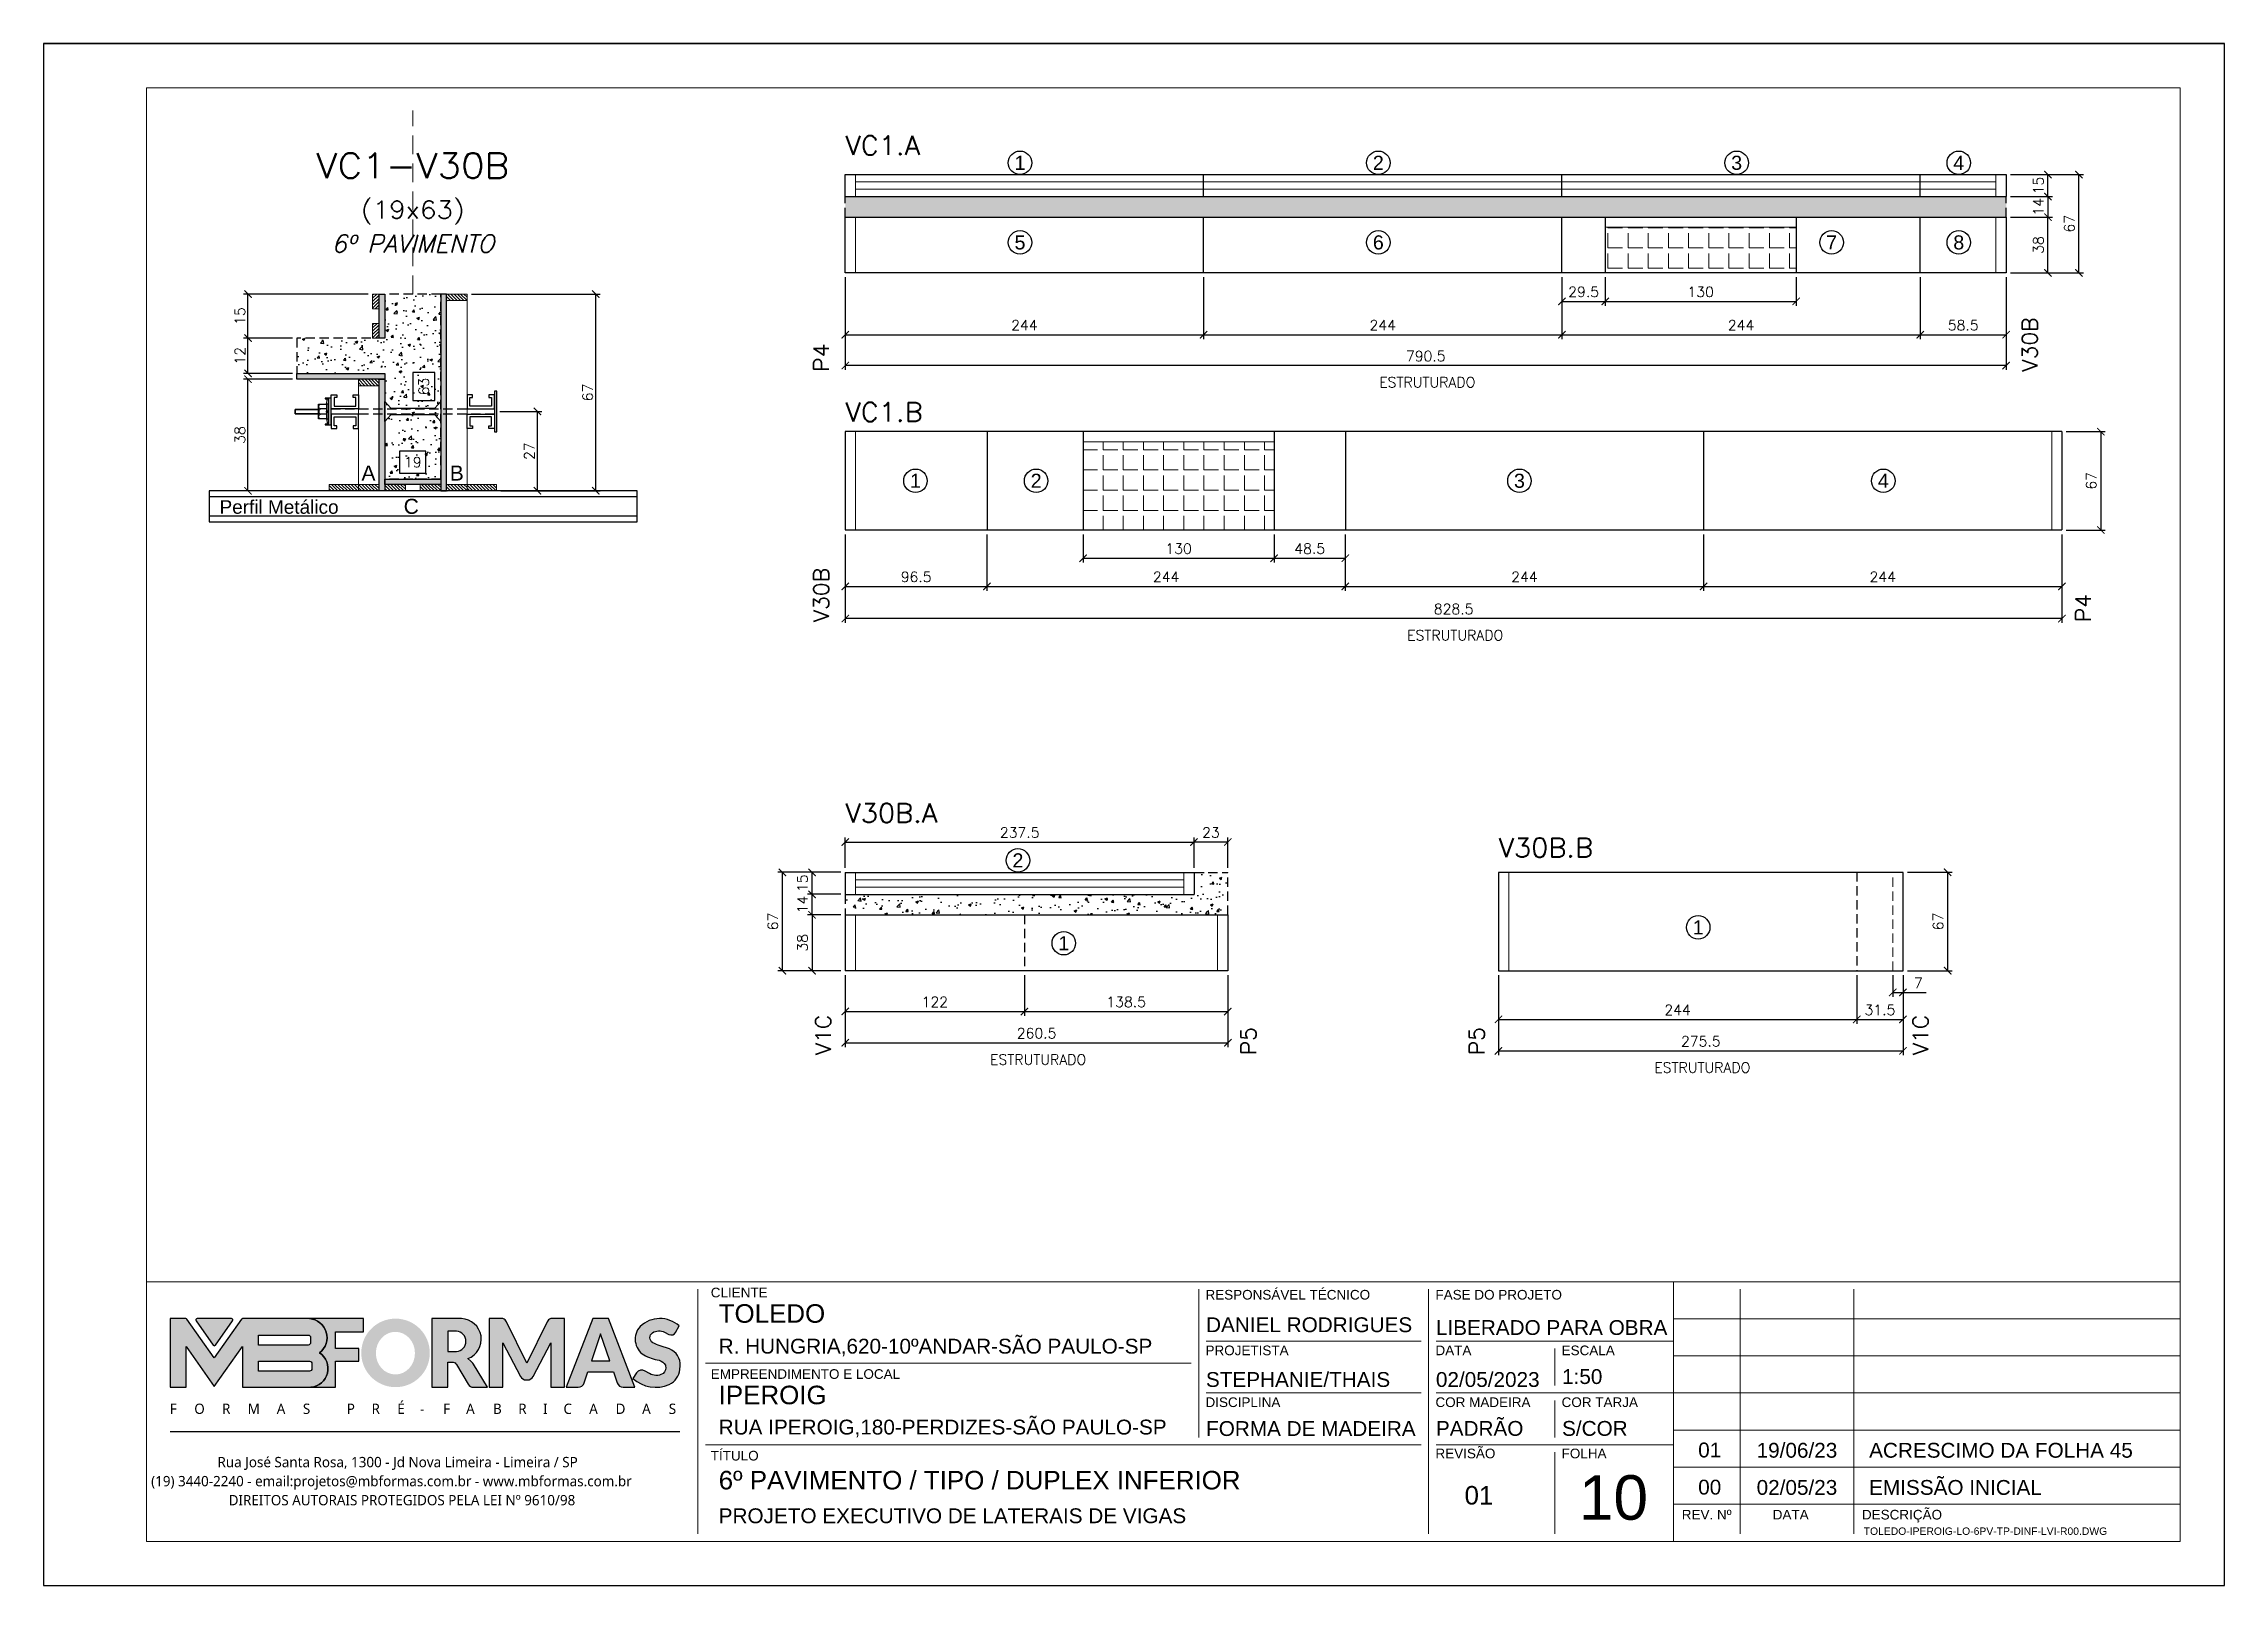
# Model space of a CAD drawing. Extents: x -23436 to 4767, y -4638 to 9755.
# Drawn here: x -17506 to -16021, y 6382 to 7432 of the extents above; entities that cross this region are included whole.
import ezdxf
from ezdxf.enums import TextEntityAlignment as Align

# ---------------------------------------------------------------- set-up
doc = ezdxf.new("R2010")
doc.units = 0
doc.header["$PDMODE"] = 2
doc.header["$PDSIZE"] = 10
doc.linetypes.add('CABLIN', pattern=[0.35, 0.25, -0.1])
doc.linetypes.add('HIDDEN', pattern=[9.525, 6.35, -3.175])
doc.layers.get('0').update_dxf_attribs({"lineweight": 13})
doc.layers.get('Defpoints').update_dxf_attribs({"lineweight": 13})
for name, color, linetype in [('Barra de Ancoragem', 20, 'Continuous'), ('Concreto', 250, 'HIDDEN'), ('Cota', 4, 'Continuous'), ('Cota Seção (2x)', 4, 'Continuous'), ('Hachura', 252, 'CABLIN'), ('MB Logo', 255, 'Continuous'), ('Painéis', 200, 'Continuous'), ('Perfil Metálico', 224, 'Continuous'), ('Romaneio', 10, 'Continuous'), ('Texto de Titulo', 7, 'Continuous'), ('Texto Qtd Sarr', 242, 'Continuous'), ('Tubo de PVC', 51, 'Continuous')]:
    doc.layers.add(name, color=color, linetype=linetype)
for name, color, linetype, lineweight in [('FOLHA MB', 7, 'Continuous', 13), ('Madeira', 100, 'Continuous', 13), ('N° Folha', 5, 'Continuous', 13), ('Sarr 2.2x7', 40, 'Continuous', 9), ('Texto Seção', 7, 'Continuous', 15)]:
    doc.layers.add(name, color=color, linetype=linetype, lineweight=lineweight)
doc.layers.add('Laje_Perimetro', color=7, linetype='Continuous', plot=False)
doc.styles.add('ARIAL', font='arial.ttf', dxfattribs={"oblique": 15, "height": 25})
doc.styles.add('MB_C01', font='arial.ttf', dxfattribs={"height": 1.3})
doc.styles.add('MB_C02', font='arial.ttf', dxfattribs={"height": 2})
doc.styles.add('MB_C03', font='arial.ttf', dxfattribs={"height": 2.5})
doc.styles.add('MB_C04', font='arial.ttf', dxfattribs={"height": 6})
doc.styles.add('MtXpl_Lucida_Sans_Un', font='l_10646.ttf')
doc.styles.add('REGUA-120', font='ROMANS.shx', dxfattribs={"height": 15})
doc.styles.add('ROMANS', font='romans.shx')
doc.dimstyles.new('Cota Paínel', dxfattribs={"dimtxt": 7, "dimasz": 5, "dimexe": 3, "dimexo": 3, "dimgap": 3, "dimtad": 1, "dimdec": 1, "dimzin": 12, "dimdsep": 46, "dimtxsty": 'ROMANS', "dimblk": 'ARCHTICK', "dimcen": 0, "dimclrd": 4, "dimclre": 4, "dimclrt": 1, "dimadec": 1, "dimazin": 3, "dimtfac": 1, "dimtdec": 1, "dimtmove": 0, "dimatfit": 3, "dimldrblk": 'OBLIQUE', "dimfxl": 1, "dimtolj": 1, "dimtzin": 12, "dimarcsym": 0})
doc.dimstyles.new('Cota Seção (2x)', dxfattribs={"dimtxt": 7, "dimasz": 5, "dimexe": 3, "dimexo": 3, "dimgap": 2, "dimtad": 3, "dimdec": 1, "dimlfac": 0.5, "dimzin": 12, "dimdsep": 46, "dimtxsty": 'ROMANS', "dimblk": 'ARCHTICK', "dimcen": 0, "dimclrd": 4, "dimclre": 4, "dimclrt": 1, "dimadec": 1, "dimazin": 3, "dimtfac": 1, "dimtdec": 1, "dimtmove": 0, "dimatfit": 3, "dimldrblk": 'OBLIQUE', "dimfxl": 1, "dimtolj": 1, "dimtzin": 12, "dimarcsym": 0})
doc.dimstyles.new('Cota Seção interna', dxfattribs={"dimtxt": 7, "dimasz": 6, "dimexe": 0.18, "dimexo": 2, "dimgap": -4, "dimtad": 3, "dimdec": 1, "dimlfac": 0.5, "dimzin": 12, "dimdsep": 46, "dimtxsty": 'ROMANS', "dimblk": 'ARCHTICK', "dimcen": 0.09, "dimse1": 1, "dimse2": 1, "dimsd1": 1, "dimsd2": 1, "dimclrd": 180, "dimclre": 5, "dimclrt": 1, "dimadec": 0, "dimazin": 3, "dimtfac": 1, "dimtdec": 1, "dimtofl": 0, "dimtmove": 0, "dimatfit": 3, "dimldrblk": 'ARCHTICK', "dimfxl": 1, "dimtolj": 1, "dimtzin": 0, "dimarcsym": 0})
pattern_1 = [(315, (5682.6637, -1101.9766), (1.12253202, 1.12253202), [])]
pattern_2 = [(45, (-8974.7127, 30222.2873), (-1.12253202, 1.12253202), [])]
pattern_3 = [(0, (1585.02, 431.887), (0, 13.75), [10, -3.75]), (90, (1585.02, 431.887), (-13.75, 8e-16), [10, -3.75])]

msp = doc.modelspace()

# ---------------------------------------------------------------- texts
at = {"layer": 'N° Folha', "color": 5, "style": 'MB_C04'}
msp.add_text('10', height=30.306, dxfattribs=at).set_placement((-16460.91, 6427))
at = {"layer": 'Painéis', "color": 1, "char_height": 7, "attachment_point": 5, "style": 'ROMANS'}
for insert in [(-16564.13, 7201.61), (-16545.13, 7029.32), (-16829.13, 6740.32), (-16376.85, 6734.9)]:
    msp.add_mtext('\\A1;ESTRUTURADO', dxfattribs=dict(at, insert=insert))
at = {"layer": 'Romaneio', "color": 0, "style": 'ARIAL'}
for s, p in [('1', (-16841.49, 7351.09)), ('2', (-16597.49, 7351.09)), ('3', (-16353.49, 7351.09)), ('4', (-16202.24, 7351.09)), ('5', (-16841.49, 7296.88)), ('6', (-16597.49, 7296.88)), ('7', (-16288.81, 7296.88)), ('8', (-16202.24, 7296.88)), ('1', (-16912.68, 7134.54)), ('2', (-16830.5, 7134.54)), ('3', (-16501.4, 7134.54)), ('4', (-16253.62, 7134.54)), ('2', (-16842.91, 6876.02)), ('1', (-16379.65, 6830.4)), ('1', (-16811.7, 6819.59))]:
    msp.add_text(s, height=9.6, dxfattribs=at).set_placement(p, align=Align.MIDDLE_CENTER)
at = {"layer": 'Texto Seção', "style": 'REGUA-120', "width": 1.05}
for s, p in [('VC1.A', (-16960.45, 7356.46)), ('VC1.B', (-16960.45, 7174.86)), ('V30B.A', (-16960.45, 6901.78)), ('V30B.B', (-16515.67, 6878.2))]:
    msp.add_text(s, height=13, dxfattribs=at).set_placement(p)
for s, p in [('V30B', (-16148.72, 7208.78)), ('P4', (-16971.64, 7208.78)), ('V30B', (-16971.64, 7038.22)), ('P4', (-16112.34, 7038.22)), ('V1C', (-16970.34, 6743.32)), ('P5', (-16680.67, 6743.32)), ('P5', (-16525.19, 6743.32)), ('V1C', (-16223.11, 6743.32))]:
    msp.add_text(s, height=10.4, rotation=90, dxfattribs=at).set_placement(p)
at = {"layer": 'Texto Seção', "color": 0, "linetype": 'Continuous', "style": 'ARIAL'}
for s, p in [('A', (-17285.17, 7139.8)), ('B', (-17225.03, 7139.8)), ('C', (-17256.02, 7117.12))]:
    msp.add_text(s, height=10.22, dxfattribs=at).set_placement(p, align=Align.MIDDLE_CENTER)
at = {"layer": 'Texto Seção', "style": 'ARIAL'}
msp.add_text('Perfil Metálico', height=9.24, dxfattribs=at).set_placement((-17346.04, 7116.69), align=Align.MIDDLE_CENTER)

# ---------------------------------------------------------------- blocks, each defined once
blk = doc.blocks.new('MB-NOVO')
at = {"layer": 'MB Logo', "linetype": 'Continuous'}
h = blk.add_hatch(color=256, dxfattribs=at)
h.dxf.hatch_style = 1
h.set_gradient(color1=(242, 132, 69), color2=(247, 180, 141), rotation=90, tint=1)
h.paths.add_polyline_path([(-18529.6, 10980.8), (-18475.7, 10980.8, 0.706757), (-18468.7, 11008, 0.681802), (-18476.7, 11034.9), (-18529.4, 11034.9, 0.243712), (-18530.2, 11034.5), (-18551.7, 11003.9), (-18573.3, 11034.5, 0.243712), (-18574.1, 11034.9), (-18586.5, 11034.9), (-18586.5, 10980.8), (-18573.9, 10980.8), (-18573.9, 11012.9), (-18551.7, 10981.5), (-18529.6, 11012.9)])
h.paths.add_polyline_path([(-18516.8, 11014.1), (-18516.8, 11022), (-18477.8, 11022, -0.414214), (-18475.8, 11020), (-18475.8, 11016.1, -0.414214), (-18477.8, 11014.1)], flags=16)
h.paths.add_polyline_path([(-18516.8, 11001.4), (-18476.8, 11001.4, -0.414214), (-18474.8, 10999.4), (-18474.8, 10995.5, -0.414214), (-18476.8, 10993.5), (-18516.8, 10993.5)], flags=16)
at = {"layer": 'MB Logo', "true_color": 0x262626}
h = blk.add_hatch(color=250, dxfattribs=at)
h.dxf.hatch_style = 1
h.paths.add_polyline_path([(-18537.3, 11033.3, 0.60809), (-18538.1, 11034.9), (-18565.3, 11034.9, 0.60809), (-18566.1, 11033.3), (-18552.5, 11014, 0.518202), (-18550.9, 11014)])
h = blk.add_hatch(color=250, dxfattribs=at)
h.dxf.hatch_style = 1
h.paths.add_polyline_path([(-18456.2, 11011.3), (-18456.2, 11024.6), (-18434.2, 11024.6), (-18434.2, 11034.9), (-18476.7, 11034.9, -0.681802), (-18468.7, 11008, -0.706757), (-18475.7, 10980.8), (-18456.2, 10980.8), (-18456.2, 11001.4), (-18437.8, 11001.4), (-18437.8, 11011.3)])
h = blk.add_hatch(color=250, dxfattribs=at)
h.dxf.hatch_style = 1
h.paths.add_polyline_path([(-18435.9, 11007.9, 1), (-18381.9, 11007.9, 1)])
edge = h.paths.add_edge_path(flags=16)
edge.add_ellipse((-18409, 11007.7), major_axis=(0, 16.8), ratio=0.916255, start_angle=0, end_angle=360)
h = blk.add_hatch(color=250, dxfattribs=at)
h.dxf.hatch_style = 1
h.paths.add_polyline_path([(-18357, 11034.9), (-18380.2, 11034.9), (-18380.2, 10980.8), (-18367.6, 10980.8), (-18367.6, 11000.7), (-18363.4, 11000.7, -0.195765), (-18360.9, 10998.9), (-18351.8, 10983.2, 0.261385), (-18347.5, 10980.8), (-18336.4, 10980.8), (-18347.5, 10999, 0.082429), (-18349.6, 11001.5), (-18351.9, 11003.4, 0.81838)])
h.paths.add_polyline_path([(-18360.8, 11009), (-18367.6, 11009), (-18367.6, 11025), (-18360.8, 11025, -0.92578)], flags=16)
h = blk.add_hatch(color=250, dxfattribs=at)
h.dxf.hatch_style = 1
h.paths.add_polyline_path([(-18286.6, 11015.9), (-18286.6, 10980.8), (-18275.8, 10980.8), (-18275.8, 11034.9), (-18286.6, 11034.9, 0.216647), (-18289.4, 11032.4), (-18305.5, 10999.8), (-18321.6, 11032.7, 0.199908), (-18324.3, 11034.9), (-18335.2, 11034.9), (-18335.2, 10980.8), (-18324.3, 10980.8), (-18324.3, 11015.9), (-18310.4, 10989.3, 0.279644), (-18306, 10986.6, 0.340986), (-18300.5, 10989.3)])
h = blk.add_hatch(color=250, dxfattribs=at)
h.dxf.hatch_style = 1
h.paths.add_polyline_path([(-18274.4, 10980.8), (-18265, 10980.8, 0.322517), (-18260.2, 10984.3), (-18257.3, 10993), (-18237.2, 10993), (-18234.3, 10984.3, 0.322517), (-18229.5, 10980.8), (-18220.3, 10980.8), (-18241.2, 11034.9), (-18253.4, 11034.9)])
h.paths.add_polyline_path([(-18254.4, 11001.6), (-18247.3, 11023), (-18240.1, 11001.6)], flags=16)
h = blk.add_hatch(color=250, dxfattribs=at)
h.dxf.hatch_style = 1
h.paths.add_polyline_path([(-18206, 11024, -0.247671), (-18196.9, 11024.3), (-18193.5, 11022.5, 0.40799), (-18188.2, 11024.1), (-18185.4, 11029.1, 0.392837), (-18216.2, 11028.7, 0.467779), (-18213.3, 11006.3, 0.077523), (-18201.2, 11002.1, -0.214206), (-18196.1, 10997.9, -0.284295), (-18198.2, 10991.4, -0.26924), (-18208.8, 10991.6), (-18212.2, 10993.6, 0.407727), (-18219, 10992.1), (-18221.8, 10987.7, 0.296878), (-18193.2, 10983.1, 0.272251), (-18184.9, 10995.3), (-18184.6, 10997.9, 0.348906), (-18193.7, 11011.2), (-18200.4, 11013.5, -0.045018), (-18205.8, 11015.7, -0.618284)])
at = {"layer": 'MB Logo', "linetype": 'Continuous'}
blk.add_line((-18586.5, 10945.9), (-18184.8, 10945.9), dxfattribs=at)
at = {"layer": 'MB Logo', "color": 23, "linetype": 'Continuous', "true_color": 0xf28445}
for points in [[(-18573.3, 11034.5, 0.243712), (-18574.1, 11034.9), (-18586.5, 11034.9), (-18586.5, 10980.8), (-18573.9, 10980.8), (-18573.9, 11012.9), (-18551.7, 10981.5), (-18529.6, 11012.9), (-18529.6, 10980.8), (-18475.7, 10980.8, 0.706757), (-18468.7, 11008, 0.681802), (-18476.7, 11034.9), (-18529.4, 11034.9, 0.243712), (-18530.2, 11034.5), (-18551.7, 11003.9)], [(-18516.8, 11022), (-18477.8, 11022, -0.414214), (-18475.8, 11020), (-18475.8, 11016.1, -0.414214), (-18477.8, 11014.1), (-18516.8, 11014.1)], [(-18516.8, 11001.4), (-18476.8, 11001.4, -0.414214), (-18474.8, 10999.4), (-18474.8, 10995.5, -0.414214), (-18476.8, 10993.5), (-18516.8, 10993.5)]]:
    blk.add_lwpolyline(points, format="xyb", close=True, dxfattribs=at)
at = {"layer": 'MB Logo', "color": 250, "true_color": 0x262626}
for points in [[(-18537.3, 11033.3, 0.60809), (-18538.1, 11034.9), (-18565.3, 11034.9, 0.60809), (-18566.1, 11033.3), (-18552.5, 11014, 0.518202), (-18550.9, 11014)], [(-18437.8, 11011.3), (-18456.2, 11011.3), (-18456.2, 11024.6), (-18434.2, 11024.6), (-18434.2, 11034.9), (-18476.7, 11034.9, -0.681802), (-18468.7, 11008, -0.706757), (-18475.7, 10980.8), (-18456.2, 10980.8), (-18456.2, 11001.4), (-18437.8, 11001.4)], [(-18347.5, 10980.8), (-18336.4, 10980.8), (-18347.5, 10999, 0.082429), (-18349.6, 11001.5), (-18351.9, 11003.4, 0.81838), (-18357, 11034.9), (-18380.2, 11034.9), (-18380.2, 10980.8), (-18367.6, 10980.8), (-18367.6, 11000.7), (-18363.4, 11000.7, -0.209789), (-18360.8, 10998.7), (-18351.8, 10983.2, 0.261385)], [(-18286.6, 11015.9), (-18286.6, 10980.8), (-18275.8, 10980.8), (-18275.8, 11034.9), (-18286.6, 11034.9, 0.216647), (-18289.4, 11032.4), (-18305.5, 10999.8), (-18321.5, 11032.4, 0.216647), (-18324.3, 11034.9), (-18335.2, 11034.9), (-18335.2, 10980.8), (-18324.3, 10980.8), (-18324.3, 11015.9), (-18310.4, 10989.3, 0.279644), (-18306, 10986.6), (-18304.9, 10986.6, 0.279644), (-18300.5, 10989.3)], [(-18265, 10980.8, 0.322517), (-18260.2, 10984.3), (-18257.3, 10993), (-18237.2, 10993), (-18234.3, 10984.3, 0.322517), (-18229.5, 10980.8), (-18220.3, 10980.8), (-18241.2, 11034.9), (-18253.4, 11034.9), (-18274.4, 10980.8)], [(-18206.2, 11015.9, -0.549626), (-18206.4, 11023.8, -0.258723), (-18196.9, 11024.3), (-18193.5, 11022.5, 0.40799), (-18188.2, 11024.1), (-18185.4, 11029.1, 0.392837), (-18216.2, 11028.7, 0.467779), (-18213.3, 11006.3, 0.077523), (-18201.2, 11002.1, -0.203897), (-18196.3, 10998.2), (-18196.1, 10997.8, -0.267611), (-18198, 10991.6), (-18198.5, 10991.3, -0.261145), (-18208.8, 10991.6), (-18212.2, 10993.6, 0.407727), (-18219, 10992.1), (-18221.8, 10987.7, 0.296878), (-18193.2, 10983.1, 0.265963), (-18184.9, 10994.9), (-18184.7, 10997.6, 0.340466), (-18193.1, 11011), (-18200.4, 11013.5, -0.049298)], [(-18367.6, 11009), (-18360.8, 11009, 0.92578), (-18360.8, 11025), (-18367.6, 11025)]]:
    blk.add_lwpolyline(points, format="xyb", close=True, dxfattribs=at)
blk.add_lwpolyline([(-18247.3, 11023), (-18254.4, 11001.6), (-18240.1, 11001.6)], close=True, dxfattribs=at)
at = {"layer": 'MB Logo', "color": 250, "true_color": 0x262626, "style": 'MtXpl_Lucida_Sans_Un'}
for s, height, p in [('F', 8.12, (-18586.8, 10959.8)), ('O', 8.12, (-18567.5, 10959.8)), ('R', 8.12, (-18545.6, 10959.8)), ('M', 8.12, (-18525.4, 10959.8)), ('A', 8.12, (-18502.5, 10959.8)), ('S', 8.12, (-18481.9, 10959.8)), ('P', 8.12, (-18447.3, 10959.8)), ('R', 8.12, (-18427.8, 10959.8)), ('É', 8.12, (-18407.5, 10959.8)), ('-', 8.12, (-18389.6, 10959.8)), ('F', 8.12, (-18371.4, 10959.8)), ('A', 8.12, (-18353.3, 10959.8)), ('B', 8.12, (-18332.1, 10959.8)), ('R', 8.12, (-18312.2, 10959.8)), ('I', 8.12, (-18292.7, 10959.8)), ('C', 8.12, (-18276.6, 10959.8)), ('A', 8.12, (-18256.3, 10959.8)), ('D', 8.12, (-18235.5, 10959.8)), ('A', 8.12, (-18214.6, 10959.8)), ('S', 8.12, (-18193.6, 10959.8)), ('DIREITOS AUTORAIS PROTEGIDOS PELA LEI Nº 9610/98', 8.122, (-18540.4, 10887.8))]:
    blk.add_text(s, height=height, dxfattribs=at).set_placement(p)
at = {"layer": 'MB Logo', "style": 'MtXpl_Lucida_Sans_Un'}
for s, p in [('Rua José Santa Rosa, 1300 - Jd Nova Limeira - Limeira / SP', (-18549.2, 10917.8)), ('(19) 3440-2240 - email:projetos@mbformas.com.br - www.mbformas.com.br', (-18601.5, 10902.8))]:
    blk.add_text(s, height=8.122, dxfattribs=at).set_placement(p)
blk = doc.blocks.new('A$C169d8357')
at = {"layer": 'FOLHA MB', "color": 1}
for p, q in [((1109.8, 356.7), (70, 356.7)), ((1109.8, 356.7), (1109.8, 179.9)), ((1455, 356.7), (1109.8, 356.7)), ((445.6, 351.7), (445.6, 185)), ((786.6, 351.7), (786.6, 250.7)), ((943.1, 351.7), (943.1, 185)), ((1155.3, 185), (1155.3, 351.7)), ((1232.6, 351.7), (1232.6, 185)), ((1455, 331.5), (1109.8, 331.5)), ((938.1, 316.3), (791.6, 316.3)), ((1109.8, 316.3), (948.2, 316.3)), ((781.5, 301.2), (450.7, 301.2)), ((1029, 311.3), (1029, 286)), ((1455, 306.2), (1109.8, 306.2)), ((938.1, 281), (791.6, 281)), ((1109.8, 281), (948.2, 281)), ((1029, 275.9), (1029, 250.7)), ((1455, 281), (1109.8, 281)), ((1455, 255.7), (1109.8, 255.7)), ((938.1, 245.6), (450.7, 245.6)), ((1109.8, 245.6), (948.2, 245.6)), ((1029, 240.6), (1029, 185)), ((1455, 230.4), (1109.8, 230.4)), ((1455, 205.2), (1109.8, 205.2))]:
    blk.add_line(p, q, dxfattribs=at)
for points in [[(0, 1199.9), (0, 149.9), (1485, 149.9), (1485, 1199.9)], [(70, 1169.9), (70, 179.9), (1455, 179.9), (1455, 1169.9)]]:
    blk.add_lwpolyline(points, close=True, dxfattribs=at)
at = {"layer": 'MB Logo', "xscale": 0.8642040370897565, "yscale": 0.8642040370897565, "zscale": 0.8642040370897565}
blk.add_blockref('MB-NOVO', (16148.7, -9204.8), dxfattribs=at)
at = {"layer": 'FOLHA MB', "color": 6}
for s, height, style, p in [('CLIENTE', 6.57, 'MB_C01', (454.3, 346.1)), ('RESPONSÁVEL TÉCNICO', 6.566, 'MB_C01', (791.2, 344.6)), ('FASE DO PROJETO', 6.566, 'MB_C01', (947.8, 344.6)), ('R. HUNGRIA,620-10ºANDAR-SÃO PAULO-SP', 10.102, 'MB_C02', (459.7, 307.8)), ('PROJETISTA', 6.57, 'MB_C01', (791.2, 306.7)), ('DATA', 6.57, 'MB_C01', (947.8, 306.7)), ('ESCALA', 6.57, 'MB_C01', (1033.7, 306.7)), ('EMPREENDIMENTO E LOCAL', 6.566, 'MB_C01', (454.3, 290.6)), ('DISCIPLINA', 6.57, 'MB_C01', (791.2, 271.4)), ('COR MADEIRA', 6.566, 'MB_C01', (947.8, 271.4)), ('COR TARJA', 6.57, 'MB_C01', (1033.7, 271.4)), ('RUA IPEROIG,180-PERDIZES-SÃO PAULO-SP', 10.102, 'MB_C02', (459.7, 252.7)), ('TÍTULO', 6.57, 'MB_C01', (454.3, 235)), ('REVISÃO', 6.57, 'MB_C01', (947.8, 236.5)), ('FOLHA', 6.57, 'MB_C01', (1033.7, 236.5)), ('PROJETO EXECUTIVO DE LATERAIS DE VIGAS', 10.102, 'MB_C02', (459.7, 192.3))]:
    blk.add_text(s, height=height, dxfattribs=dict(at, style=style)).set_placement(p)
at = {"layer": 'FOLHA MB', "color": 5}
for s, height, style, p in [('TOLEDO', 12.63, 'MB_C03', (459.7, 328.8)), ('DANIEL RODRIGUES', 10.102, 'MB_C02', (791.6, 322.4)), ('LIBERADO PARA OBRA', 10.102, 'MB_C02', (948.1, 320.5)), ('1:50', 10.1, 'MB_C02', (1034, 287.1)), ('IPEROIG', 12.63, 'MB_C03', (459.7, 273.3)), ('STEPHANIE/THAIS', 10.102, 'MB_C02', (791.5, 285.1)), ('02/05/2023', 10.1, 'MB_C02', (948.1, 285.1)), ('FORMA DE MADEIRA', 10.102, 'MB_C02', (791.6, 251.7)), ('PADRÃO', 10.1, 'MB_C02', (948.1, 251.8)), ('S/COR', 10.1, 'MB_C02', (1034, 251.8)), ('01', 10.1, 'MB_C02', (1126.7, 237.1)), ('19/06/23', 10.1, 'MB_C02', (1166.5, 236.9)), ('ACRESCIMO DA FOLHA 45', 10.102, 'MB_C02', (1243.1, 236.9)), ('6º PAVIMENTO / TIPO / DUPLEX INFERIOR', 12.628, 'MB_C03', (459.7, 215.3)), ('EMISSÃO INICIAL', 10.102, 'MB_C02', (1243.1, 211.6)), ('01', 12.63, 'MB_C03', (967.6, 205)), ('00', 10.1, 'MB_C02', (1126.7, 211.8)), ('02/05/23', 10.1, 'MB_C02', (1166.5, 211.6))]:
    blk.add_text(s, height=height, dxfattribs=dict(at, style=style)).set_placement(p)
at = {"layer": 'FOLHA MB', "color": 6, "style": 'MB_C01'}
for s, p in [('REV. Nº', (1132.5, 198.1)), ('DATA', (1189.7, 198.1)), ('DESCRIÇÃO', (1265.5, 198.1))]:
    blk.add_text(s, height=6.57, dxfattribs=at).set_placement(p, align=Align.MIDDLE_CENTER)
at = {"layer": 'FOLHA MB', "insert": (1239.4, 189.4), "char_height": 5.051, "width": 210.818, "attachment_point": 1, "style": 'MB_C04'}
blk.add_mtext('TOLEDO-IPEROIG-LO-6PV-TP-DINF-LVI-R00.DWG', dxfattribs=at)
blk = doc.blocks.new('_ArchTick')
at = {"color": 0, "linetype": 'ByBlock', "const_width": 0.15}
blk.add_lwpolyline([(-0.5, -0.5), (0.5, 0.5)], dxfattribs=at)
blk = doc.blocks.new('*D69')
at = {"layer": 'Cota', "color": 4, "lineweight": -2, "transparency": 16777216}
for p, q in [((-17337, 7203.7), (-17370.2, 7203.7)), ((-17367.2, 7127.7), (-17367.2, 7203.7)), ((-17315, 7127.7), (-17370.2, 7127.7))]:
    blk.add_line(p, q, dxfattribs=at)
at = {"layer": 'Defpoints', "color": 0, "transparency": 16777216}
for p in [(-17367.2, 7203.7), (-17334, 7203.7), (-17312, 7127.7)]:
    blk.add_point(p, dxfattribs=at)
at = {"layer": 'Cota', "color": 4, "lineweight": -2, "transparency": 16777216, "xscale": 5, "yscale": 5, "zscale": 5}
for p, rotation in [((-17367.2, 7203.7), 90), ((-17367.2, 7127.7), 270)]:
    blk.add_blockref('_ArchTick', p, dxfattribs=dict(at, rotation=rotation))
at = {"layer": 'Cota', "color": 1, "transparency": 16777216, "insert": (-17372.7, 7165.7), "char_height": 7, "attachment_point": 5, "rotation": 90, "style": 'ROMANS'}
blk.add_mtext('\\A1;38', dxfattribs=at)
blk = doc.blocks.new('_OBLIQUE')
at = {"color": 0, "linetype": 'ByBlock', "lineweight": -2}
for p, q in [((0, 0), (-1, 0)), ((-0.5, -0.5), (0.5, 0.5))]:
    blk.add_line(p, q, dxfattribs=at)
blk = doc.blocks.new('DSADSAD')
at = {"layer": 'Barra de Ancoragem'}
for p, q in [((-12991, 7698.4), (-13009.2, 7698.4)), ((-13005.1, 7696.9), (-13008.6, 7697.6)), ((-12995.1, 7696.9), (-12991.5, 7697.6))]:
    blk.add_line(p, q, dxfattribs=at)
at = {"layer": 'Barra de Ancoragem', "flags": 128}
for points in [[(-13009.2, 7700.2), (-12991, 7700.2), (-12991, 7698.4), (-13009.2, 7698.4)], [(-13008.6, 7698.4), (-13008.6, 7696), (-13009.2, 7696), (-13009.2, 7698.4)], [(-12995.1, 7698.4), (-12995.1, 7696.9), (-13005.1, 7696.9), (-13005.1, 7698.4)], [(-12991, 7698.4), (-12991, 7696), (-12991.5, 7696), (-12991.5, 7698.4)]]:
    blk.add_lwpolyline(points, close=True, dxfattribs=at)
for points in [[(-13005.1, 7696.9), (-13005.1, 7691.6), (-12995.1, 7691.6), (-12995.1, 7696.9)], [(-13000.4, 7696.9), (-13000.4, 7698.4), (-12999.8, 7698.4), (-12999.8, 7696.9), (-13000.4, 7696.9), (-12999.8, 7696.9)]]:
    blk.add_lwpolyline(points, dxfattribs=at)
for points in [[(-13001.9, 7696.9), (-13001.9, 7692.8, 0.666667), (-12998.3, 7692.8, 0.666667)], [(-12998.3, 7696.9), (-12998.3, 7692.8, 0.729796), (-12995.1, 7692.8, 0.729796)]]:
    blk.add_lwpolyline(points, format="xyb", dxfattribs=at)
at = {"layer": 'Barra de Ancoragem'}
blk.add_arc((-13003.5, 7693.3), 1.7, 197.7564, 342.2436, dxfattribs=at)
blk = doc.blocks.new('*D70')
at = {"layer": 'Cota Seção (2x)', "color": 180, "lineweight": -2, "transparency": 16777216}
for p, q in [((-17246, 7154.7), (-17264, 7154.7)), ((-17264, 7154.7), (-17264, 7139.7)), ((-17246, 7139.7), (-17246, 7154.7)), ((-17264, 7139.7), (-17246, 7139.7))]:
    blk.add_line(p, q, dxfattribs=at)
at = {"layer": 'Defpoints', "color": 0, "transparency": 16777216}
for p in [(-17274, 7135.7), (-17274, 7135.7), (-17236, 7135.7)]:
    blk.add_point(p, dxfattribs=at)
at = {"layer": 'Cota Seção (2x)', "color": 1, "transparency": 16777216, "insert": (-17255, 7147.2), "char_height": 7, "attachment_point": 5, "style": 'ROMANS'}
blk.add_mtext('\\A1;19', dxfattribs=at)
blk = doc.blocks.new('*D71')
at = {"layer": 'Cota Seção (2x)', "color": 180, "lineweight": -2, "transparency": 16777216}
for p, q in [((-17240, 7208.2), (-17255, 7208.2)), ((-17255, 7208.2), (-17255, 7189.2)), ((-17240, 7189.2), (-17240, 7208.2)), ((-17255, 7189.2), (-17240, 7189.2))]:
    blk.add_line(p, q, dxfattribs=at)
at = {"layer": 'Defpoints', "color": 0, "transparency": 16777216}
for p in [(-17236, 7261.7), (-17236, 7261.7), (-17236, 7135.7)]:
    blk.add_point(p, dxfattribs=at)
at = {"layer": 'Cota Seção (2x)', "color": 1, "transparency": 16777216, "insert": (-17247.5, 7198.7), "char_height": 7, "attachment_point": 5, "rotation": 90, "style": 'ROMANS'}
blk.add_mtext('\\A1;63', dxfattribs=at)
blk = doc.blocks.new('*D72')
at = {"layer": 'Cota', "color": 4, "lineweight": -2, "transparency": 16777216}
for p, q in [((-17337, 7231.7), (-17370.2, 7231.7)), ((-17367.2, 7207.7), (-17367.2, 7231.7)), ((-17337, 7207.7), (-17370.2, 7207.7))]:
    blk.add_line(p, q, dxfattribs=at)
at = {"layer": 'Defpoints', "color": 0, "transparency": 16777216}
for p in [(-17367.2, 7231.7), (-17334, 7231.7), (-17334, 7207.7)]:
    blk.add_point(p, dxfattribs=at)
at = {"layer": 'Cota', "color": 4, "lineweight": -2, "transparency": 16777216, "xscale": 5, "yscale": 5, "zscale": 5}
for p, rotation in [((-17367.2, 7231.7), 90), ((-17367.2, 7207.7), 270)]:
    blk.add_blockref('_ArchTick', p, dxfattribs=dict(at, rotation=rotation))
at = {"layer": 'Cota', "color": 1, "transparency": 16777216, "insert": (-17372.7, 7219.7), "char_height": 7, "attachment_point": 5, "rotation": 90, "style": 'ROMANS'}
blk.add_mtext('\\A1;12', dxfattribs=at)
blk = doc.blocks.new('*D73')
at = {"layer": 'Cota', "color": 4, "lineweight": -2, "transparency": 16777216}
for p, q in [((-17285.4, 7261.7), (-17370.2, 7261.7)), ((-17367.2, 7231.7), (-17367.2, 7261.7)), ((-17337, 7231.7), (-17370.2, 7231.7))]:
    blk.add_line(p, q, dxfattribs=at)
at = {"layer": 'Defpoints', "color": 0, "transparency": 16777216}
for p in [(-17367.2, 7261.7), (-17282.4, 7261.7), (-17334, 7231.7)]:
    blk.add_point(p, dxfattribs=at)
at = {"layer": 'Cota', "color": 4, "lineweight": -2, "transparency": 16777216, "xscale": 5, "yscale": 5, "zscale": 5}
for p, rotation in [((-17367.2, 7261.7), 90), ((-17367.2, 7231.7), 270)]:
    blk.add_blockref('_ArchTick', p, dxfattribs=dict(at, rotation=rotation))
at = {"layer": 'Cota', "color": 1, "transparency": 16777216, "insert": (-17372.7, 7246.7), "char_height": 7, "attachment_point": 5, "rotation": 90, "style": 'ROMANS'}
blk.add_mtext('\\A1;15', dxfattribs=at)
blk = doc.blocks.new('*D74')
at = {"layer": 'Cota', "color": 4, "lineweight": -2, "transparency": 16777216}
for p, q in [((-17195.6, 7181.7), (-17167.1, 7181.7)), ((-17170.1, 7127.7), (-17170.1, 7181.7)), ((-17195, 7127.7), (-17167.1, 7127.7))]:
    blk.add_line(p, q, dxfattribs=at)
at = {"layer": 'Defpoints', "color": 0, "transparency": 16777216}
for p in [(-17198.6, 7181.7), (-17170.1, 7181.7), (-17198, 7127.7)]:
    blk.add_point(p, dxfattribs=at)
at = {"layer": 'Cota', "color": 4, "lineweight": -2, "transparency": 16777216, "xscale": 5, "yscale": 5, "zscale": 5}
for p, rotation in [((-17170.1, 7181.7), 90), ((-17170.1, 7127.7), 270)]:
    blk.add_blockref('_ArchTick', p, dxfattribs=dict(at, rotation=rotation))
at = {"layer": 'Cota', "color": 1, "transparency": 16777216, "insert": (-17175.6, 7154.7), "char_height": 7, "attachment_point": 5, "rotation": 90, "style": 'ROMANS'}
blk.add_mtext('\\A1;27', dxfattribs=at)
blk = doc.blocks.new('*D75')
at = {"layer": 'Cota', "color": 4, "lineweight": -2, "transparency": 16777216}
for p, q in [((-17215, 7261.7), (-17127.4, 7261.7)), ((-17130.4, 7127.7), (-17130.4, 7261.7)), ((-17195, 7127.7), (-17127.4, 7127.7))]:
    blk.add_line(p, q, dxfattribs=at)
at = {"layer": 'Defpoints', "color": 0, "transparency": 16777216}
for p in [(-17218, 7261.7), (-17130.4, 7261.7), (-17198, 7127.7)]:
    blk.add_point(p, dxfattribs=at)
at = {"layer": 'Cota', "color": 4, "lineweight": -2, "transparency": 16777216, "xscale": 5, "yscale": 5, "zscale": 5}
for p, rotation in [((-17130.4, 7261.7), 90), ((-17130.4, 7127.7), 270)]:
    blk.add_blockref('_ArchTick', p, dxfattribs=dict(at, rotation=rotation))
at = {"layer": 'Cota', "color": 1, "transparency": 16777216, "insert": (-17135.9, 7194.7), "char_height": 7, "attachment_point": 5, "rotation": 90, "style": 'ROMANS'}
blk.add_mtext('\\A1;67', dxfattribs=at)
blk = doc.blocks.new('titulo1')
at = {"layer": 'Defpoints', "color": 252, "linetype": 'HIDDEN', "ltscale": 2}
blk.add_line((0, 0), (0, 125), dxfattribs=at)
at = {"layer": 'Defpoints', "style": 'ROMANS', "oblique": 15}
blk.add_attdef('FOLHA', text='', height=10, dxfattribs=at).set_placement((0, 15.6), align=Align.MIDDLE_CENTER)
at = {"layer": 'Texto Qtd Sarr', "color": 3, "style": 'ROMANS', "oblique": 15}
for tag, height, p in [('TITULO', 17, (0, 71.4)), ('SEÇÃO', 12, (0, 41.5))]:
    blk.add_attdef(tag, text='', height=height, dxfattribs=at).set_placement(p, align=Align.MIDDLE_CENTER)
blk = doc.blocks.new('*D80')
at = {"layer": 'Cota', "color": 4, "lineweight": -2, "transparency": 16777216}
for p, q in [((-16960.5, 7273.1), (-16960.5, 7231)), ((-16716.5, 7273.1), (-16716.5, 7231)), ((-16960.5, 7234), (-16716.5, 7234))]:
    blk.add_line(p, q, dxfattribs=at)
at = {"layer": 'Defpoints', "color": 0, "transparency": 16777216}
for p in [(-16960.5, 7276.1), (-16716.5, 7276.1), (-16716.5, 7234)]:
    blk.add_point(p, dxfattribs=at)
at = {"layer": 'Cota', "color": 4, "lineweight": -2, "transparency": 16777216, "xscale": 5, "yscale": 5, "zscale": 5, "rotation": 180}
blk.add_blockref('_ArchTick', (-16960.5, 7234), dxfattribs=at)
at = {"layer": 'Cota', "color": 4, "lineweight": -2, "transparency": 16777216, "xscale": 5, "yscale": 5, "zscale": 5}
blk.add_blockref('_ArchTick', (-16716.5, 7234), dxfattribs=at)
at = {"layer": 'Cota', "color": 1, "transparency": 16777216, "insert": (-16838.5, 7240.5), "char_height": 7, "attachment_point": 5, "style": 'ROMANS'}
blk.add_mtext('\\A1;244', dxfattribs=at)
blk = doc.blocks.new('*D81')
at = {"layer": 'Cota', "color": 4, "lineweight": -2, "transparency": 16777216}
for p, q in [((-16716.5, 7273.1), (-16716.5, 7231)), ((-16472.5, 7273.1), (-16472.5, 7231)), ((-16716.5, 7234), (-16472.5, 7234))]:
    blk.add_line(p, q, dxfattribs=at)
at = {"layer": 'Defpoints', "color": 0, "transparency": 16777216}
for p in [(-16716.5, 7276.1), (-16472.5, 7276.1), (-16472.5, 7234)]:
    blk.add_point(p, dxfattribs=at)
at = {"layer": 'Cota', "color": 4, "lineweight": -2, "transparency": 16777216, "xscale": 5, "yscale": 5, "zscale": 5, "rotation": 180}
blk.add_blockref('_ArchTick', (-16716.5, 7234), dxfattribs=at)
at = {"layer": 'Cota', "color": 4, "lineweight": -2, "transparency": 16777216, "xscale": 5, "yscale": 5, "zscale": 5}
blk.add_blockref('_ArchTick', (-16472.5, 7234), dxfattribs=at)
at = {"layer": 'Cota', "color": 1, "transparency": 16777216, "insert": (-16594.5, 7240.5), "char_height": 7, "attachment_point": 5, "style": 'ROMANS'}
blk.add_mtext('\\A1;244', dxfattribs=at)
blk = doc.blocks.new('*D82')
at = {"layer": 'Cota', "color": 4, "lineweight": -2, "transparency": 16777216}
for p, q in [((-16472.5, 7273.1), (-16472.5, 7231)), ((-16228.5, 7273.1), (-16228.5, 7231)), ((-16472.5, 7234), (-16228.5, 7234))]:
    blk.add_line(p, q, dxfattribs=at)
at = {"layer": 'Defpoints', "color": 0, "transparency": 16777216}
for p in [(-16472.5, 7276.1), (-16228.5, 7276.1), (-16228.5, 7234)]:
    blk.add_point(p, dxfattribs=at)
at = {"layer": 'Cota', "color": 4, "lineweight": -2, "transparency": 16777216, "xscale": 5, "yscale": 5, "zscale": 5, "rotation": 180}
blk.add_blockref('_ArchTick', (-16472.5, 7234), dxfattribs=at)
at = {"layer": 'Cota', "color": 4, "lineweight": -2, "transparency": 16777216, "xscale": 5, "yscale": 5, "zscale": 5}
blk.add_blockref('_ArchTick', (-16228.5, 7234), dxfattribs=at)
at = {"layer": 'Cota', "color": 1, "transparency": 16777216, "insert": (-16350.5, 7240.5), "char_height": 7, "attachment_point": 5, "style": 'ROMANS'}
blk.add_mtext('\\A1;244', dxfattribs=at)
blk = doc.blocks.new('*D83')
at = {"layer": 'Cota', "color": 4, "lineweight": -2, "transparency": 16777216}
for p, q in [((-16228.5, 7273.1), (-16228.5, 7231)), ((-16170, 7273.1), (-16170, 7231)), ((-16228.5, 7234), (-16170, 7234))]:
    blk.add_line(p, q, dxfattribs=at)
at = {"layer": 'Defpoints', "color": 0, "transparency": 16777216}
for p in [(-16228.5, 7276.1), (-16170, 7276.1), (-16170, 7234)]:
    blk.add_point(p, dxfattribs=at)
at = {"layer": 'Cota', "color": 4, "lineweight": -2, "transparency": 16777216, "xscale": 5, "yscale": 5, "zscale": 5, "rotation": 180}
blk.add_blockref('_ArchTick', (-16228.5, 7234), dxfattribs=at)
at = {"layer": 'Cota', "color": 4, "lineweight": -2, "transparency": 16777216, "xscale": 5, "yscale": 5, "zscale": 5}
blk.add_blockref('_ArchTick', (-16170, 7234), dxfattribs=at)
at = {"layer": 'Cota', "color": 1, "transparency": 16777216, "insert": (-16199.2, 7240.5), "char_height": 7, "attachment_point": 5, "style": 'ROMANS'}
blk.add_mtext('\\A1;58.5', dxfattribs=at)
blk = doc.blocks.new('*D84')
at = {"layer": 'Cota', "color": 4, "lineweight": -2, "transparency": 16777216}
for p, q in [((-16472.5, 7273.1), (-16472.5, 7253.7)), ((-16443, 7273.1), (-16443, 7253.7)), ((-16472.5, 7256.7), (-16443, 7256.7))]:
    blk.add_line(p, q, dxfattribs=at)
at = {"layer": 'Defpoints', "color": 0, "transparency": 16777216}
for p in [(-16472.5, 7276.1), (-16443, 7276.1), (-16443, 7256.7)]:
    blk.add_point(p, dxfattribs=at)
at = {"layer": 'Cota', "color": 4, "lineweight": -2, "transparency": 16777216, "xscale": 5, "yscale": 5, "zscale": 5, "rotation": 180}
blk.add_blockref('_ArchTick', (-16472.5, 7256.7), dxfattribs=at)
at = {"layer": 'Cota', "color": 4, "lineweight": -2, "transparency": 16777216, "xscale": 5, "yscale": 5, "zscale": 5}
blk.add_blockref('_ArchTick', (-16443, 7256.7), dxfattribs=at)
at = {"layer": 'Cota', "color": 1, "transparency": 16777216, "insert": (-16457.7, 7263.2), "char_height": 7, "attachment_point": 5, "style": 'ROMANS'}
blk.add_mtext('\\A1;29.5', dxfattribs=at)
blk = doc.blocks.new('*D85')
at = {"layer": 'Cota', "color": 4, "lineweight": -2, "transparency": 16777216}
for p, q in [((-16443, 7273.1), (-16443, 7253.7)), ((-16313, 7273.1), (-16313, 7253.7)), ((-16443, 7256.7), (-16313, 7256.7))]:
    blk.add_line(p, q, dxfattribs=at)
at = {"layer": 'Defpoints', "color": 0, "transparency": 16777216}
for p in [(-16443, 7276.1), (-16313, 7276.1), (-16313, 7256.7)]:
    blk.add_point(p, dxfattribs=at)
at = {"layer": 'Cota', "color": 4, "lineweight": -2, "transparency": 16777216, "xscale": 5, "yscale": 5, "zscale": 5, "rotation": 180}
blk.add_blockref('_ArchTick', (-16443, 7256.7), dxfattribs=at)
at = {"layer": 'Cota', "color": 4, "lineweight": -2, "transparency": 16777216, "xscale": 5, "yscale": 5, "zscale": 5}
blk.add_blockref('_ArchTick', (-16313, 7256.7), dxfattribs=at)
at = {"layer": 'Cota', "color": 1, "transparency": 16777216, "insert": (-16378, 7263.2), "char_height": 7, "attachment_point": 5, "style": 'ROMANS'}
blk.add_mtext('\\A1;130', dxfattribs=at)
blk = doc.blocks.new('*D86')
at = {"layer": 'Cota', "color": 4, "lineweight": -2, "transparency": 16777216}
for p, q in [((-16960.5, 7273.1), (-16960.5, 7210)), ((-16170, 7273.1), (-16170, 7210)), ((-16170, 7213), (-16960.5, 7213))]:
    blk.add_line(p, q, dxfattribs=at)
at = {"layer": 'Defpoints', "color": 0, "transparency": 16777216}
for p in [(-16960.5, 7276.1), (-16170, 7276.1), (-16960.5, 7213)]:
    blk.add_point(p, dxfattribs=at)
at = {"layer": 'Cota', "color": 4, "lineweight": -2, "transparency": 16777216, "xscale": 5, "yscale": 5, "zscale": 5, "rotation": 180}
blk.add_blockref('_ArchTick', (-16960.5, 7213), dxfattribs=at)
at = {"layer": 'Cota', "color": 4, "lineweight": -2, "transparency": 16777216, "xscale": 5, "yscale": 5, "zscale": 5}
blk.add_blockref('_ArchTick', (-16170, 7213), dxfattribs=at)
at = {"layer": 'Cota', "color": 1, "transparency": 16777216, "insert": (-16565.2, 7219.5), "char_height": 7, "attachment_point": 5, "style": 'ROMANS'}
blk.add_mtext('\\A1;790.5', dxfattribs=at)
blk = doc.blocks.new('*D87')
at = {"layer": 'Cota', "color": 4, "lineweight": -2, "transparency": 16777216}
for p, q in [((-16167, 7314.1), (-16138.5, 7314.1)), ((-16141.5, 7276.1), (-16141.5, 7314.1)), ((-16167, 7276.1), (-16138.5, 7276.1))]:
    blk.add_line(p, q, dxfattribs=at)
at = {"layer": 'Defpoints', "color": 0, "transparency": 16777216}
for p in [(-16170, 7314.1), (-16141.5, 7314.1), (-16170, 7276.1)]:
    blk.add_point(p, dxfattribs=at)
at = {"layer": 'Cota', "color": 4, "lineweight": -2, "transparency": 16777216, "xscale": 5, "yscale": 5, "zscale": 5}
for p, rotation in [((-16141.5, 7314.1), 90), ((-16141.5, 7276.1), 270)]:
    blk.add_blockref('_ArchTick', p, dxfattribs=dict(at, rotation=rotation))
at = {"layer": 'Cota', "color": 1, "transparency": 16777216, "insert": (-16148, 7295.1), "char_height": 7, "attachment_point": 5, "rotation": 90, "style": 'ROMANS'}
blk.add_mtext('\\A1;38', dxfattribs=at)
blk = doc.blocks.new('*D88')
at = {"layer": 'Cota', "color": 4, "lineweight": -2, "transparency": 16777216}
for p, q in [((-16167, 7328.1), (-16138.5, 7328.1)), ((-16141.5, 7328.1), (-16141.5, 7314.1)), ((-16167, 7314.1), (-16138.5, 7314.1))]:
    blk.add_line(p, q, dxfattribs=at)
at = {"layer": 'Defpoints', "color": 0, "transparency": 16777216}
for p in [(-16170, 7328.1), (-16170, 7314.1), (-16141.5, 7314.1)]:
    blk.add_point(p, dxfattribs=at)
at = {"layer": 'Cota', "color": 4, "lineweight": -2, "transparency": 16777216, "xscale": 5, "yscale": 5, "zscale": 5}
for p, rotation in [((-16141.5, 7328.1), 90), ((-16141.5, 7314.1), 270)]:
    blk.add_blockref('_ArchTick', p, dxfattribs=dict(at, rotation=rotation))
at = {"layer": 'Cota', "color": 1, "transparency": 16777216, "insert": (-16148, 7321.1), "char_height": 7, "attachment_point": 5, "rotation": 90, "style": 'ROMANS'}
blk.add_mtext('\\A1;14', dxfattribs=at)
blk = doc.blocks.new('*D89')
at = {"layer": 'Cota', "color": 4, "lineweight": -2, "transparency": 16777216}
for p, q in [((-16167, 7343.1), (-16138.5, 7343.1)), ((-16141.5, 7328.1), (-16141.5, 7343.1)), ((-16167, 7328.1), (-16138.5, 7328.1))]:
    blk.add_line(p, q, dxfattribs=at)
at = {"layer": 'Defpoints', "color": 0, "transparency": 16777216}
for p in [(-16170, 7343.1), (-16141.5, 7343.1), (-16170, 7328.1)]:
    blk.add_point(p, dxfattribs=at)
at = {"layer": 'Cota', "color": 4, "lineweight": -2, "transparency": 16777216, "xscale": 5, "yscale": 5, "zscale": 5}
for p, rotation in [((-16141.5, 7343.1), 90), ((-16141.5, 7328.1), 270)]:
    blk.add_blockref('_ArchTick', p, dxfattribs=dict(at, rotation=rotation))
at = {"layer": 'Cota', "color": 1, "transparency": 16777216, "insert": (-16148, 7335.6), "char_height": 7, "attachment_point": 5, "rotation": 90, "style": 'ROMANS'}
blk.add_mtext('\\A1;15', dxfattribs=at)
blk = doc.blocks.new('*D90')
at = {"layer": 'Cota', "color": 4, "lineweight": -2, "transparency": 16777216}
for p, q in [((-16798.5, 7098), (-16798.5, 7078.8)), ((-16668.5, 7098), (-16668.5, 7078.8)), ((-16798.5, 7081.8), (-16668.5, 7081.8))]:
    blk.add_line(p, q, dxfattribs=at)
at = {"layer": 'Defpoints', "color": 0, "transparency": 16777216}
for p in [(-16798.5, 7101), (-16668.5, 7101), (-16668.5, 7081.8)]:
    blk.add_point(p, dxfattribs=at)
at = {"layer": 'Cota', "color": 4, "lineweight": -2, "transparency": 16777216, "xscale": 5, "yscale": 5, "zscale": 5, "rotation": 180}
blk.add_blockref('_ArchTick', (-16798.5, 7081.8), dxfattribs=at)
at = {"layer": 'Cota', "color": 4, "lineweight": -2, "transparency": 16777216, "xscale": 5, "yscale": 5, "zscale": 5}
blk.add_blockref('_ArchTick', (-16668.5, 7081.8), dxfattribs=at)
at = {"layer": 'Cota', "color": 1, "transparency": 16777216, "insert": (-16733.5, 7088.3), "char_height": 7, "attachment_point": 5, "style": 'ROMANS'}
blk.add_mtext('\\A1;130', dxfattribs=at)
blk = doc.blocks.new('*D91')
at = {"layer": 'Cota', "color": 4, "lineweight": -2, "transparency": 16777216}
for p, q in [((-16668.5, 7098), (-16668.5, 7078.8)), ((-16620, 7098), (-16620, 7078.8)), ((-16668.5, 7081.8), (-16620, 7081.8))]:
    blk.add_line(p, q, dxfattribs=at)
at = {"layer": 'Defpoints', "color": 0, "transparency": 16777216}
for p in [(-16668.5, 7101), (-16620, 7101), (-16620, 7081.8)]:
    blk.add_point(p, dxfattribs=at)
at = {"layer": 'Cota', "color": 4, "lineweight": -2, "transparency": 16777216, "xscale": 5, "yscale": 5, "zscale": 5, "rotation": 180}
blk.add_blockref('_ArchTick', (-16668.5, 7081.8), dxfattribs=at)
at = {"layer": 'Cota', "color": 4, "lineweight": -2, "transparency": 16777216, "xscale": 5, "yscale": 5, "zscale": 5}
blk.add_blockref('_ArchTick', (-16620, 7081.8), dxfattribs=at)
at = {"layer": 'Cota', "color": 1, "transparency": 16777216, "insert": (-16644.2, 7088.3), "char_height": 7, "attachment_point": 5, "style": 'ROMANS'}
blk.add_mtext('\\A1;48.5', dxfattribs=at)
blk = doc.blocks.new('*D92')
at = {"layer": 'Cota', "color": 4, "lineweight": -2, "transparency": 16777216}
for p, q in [((-16960.5, 7098), (-16960.5, 7059.6)), ((-16864, 7098), (-16864, 7059.6)), ((-16960.5, 7062.6), (-16864, 7062.6))]:
    blk.add_line(p, q, dxfattribs=at)
at = {"layer": 'Defpoints', "color": 0, "transparency": 16777216}
for p in [(-16960.5, 7101), (-16864, 7101), (-16864, 7062.6)]:
    blk.add_point(p, dxfattribs=at)
at = {"layer": 'Cota', "color": 4, "lineweight": -2, "transparency": 16777216, "xscale": 5, "yscale": 5, "zscale": 5, "rotation": 180}
blk.add_blockref('_ArchTick', (-16960.5, 7062.6), dxfattribs=at)
at = {"layer": 'Cota', "color": 4, "lineweight": -2, "transparency": 16777216, "xscale": 5, "yscale": 5, "zscale": 5}
blk.add_blockref('_ArchTick', (-16864, 7062.6), dxfattribs=at)
at = {"layer": 'Cota', "color": 1, "transparency": 16777216, "insert": (-16912.2, 7069.1), "char_height": 7, "attachment_point": 5, "style": 'ROMANS'}
blk.add_mtext('\\A1;96.5', dxfattribs=at)
blk = doc.blocks.new('*D93')
at = {"layer": 'Cota', "color": 4, "lineweight": -2, "transparency": 16777216}
for p, q in [((-16864, 7098), (-16864, 7059.6)), ((-16620, 7098), (-16620, 7059.6)), ((-16864, 7062.6), (-16620, 7062.6))]:
    blk.add_line(p, q, dxfattribs=at)
at = {"layer": 'Defpoints', "color": 0, "transparency": 16777216}
for p in [(-16864, 7101), (-16620, 7101), (-16620, 7062.6)]:
    blk.add_point(p, dxfattribs=at)
at = {"layer": 'Cota', "color": 4, "lineweight": -2, "transparency": 16777216, "xscale": 5, "yscale": 5, "zscale": 5, "rotation": 180}
blk.add_blockref('_ArchTick', (-16864, 7062.6), dxfattribs=at)
at = {"layer": 'Cota', "color": 4, "lineweight": -2, "transparency": 16777216, "xscale": 5, "yscale": 5, "zscale": 5}
blk.add_blockref('_ArchTick', (-16620, 7062.6), dxfattribs=at)
at = {"layer": 'Cota', "color": 1, "transparency": 16777216, "insert": (-16742, 7069.1), "char_height": 7, "attachment_point": 5, "style": 'ROMANS'}
blk.add_mtext('\\A1;244', dxfattribs=at)
blk = doc.blocks.new('*D94')
at = {"layer": 'Cota', "color": 4, "lineweight": -2, "transparency": 16777216}
for p, q in [((-16620, 7098), (-16620, 7059.6)), ((-16376, 7098), (-16376, 7059.6)), ((-16620, 7062.6), (-16376, 7062.6))]:
    blk.add_line(p, q, dxfattribs=at)
at = {"layer": 'Defpoints', "color": 0, "transparency": 16777216}
for p in [(-16620, 7101), (-16376, 7101), (-16376, 7062.6)]:
    blk.add_point(p, dxfattribs=at)
at = {"layer": 'Cota', "color": 4, "lineweight": -2, "transparency": 16777216, "xscale": 5, "yscale": 5, "zscale": 5, "rotation": 180}
blk.add_blockref('_ArchTick', (-16620, 7062.6), dxfattribs=at)
at = {"layer": 'Cota', "color": 4, "lineweight": -2, "transparency": 16777216, "xscale": 5, "yscale": 5, "zscale": 5}
blk.add_blockref('_ArchTick', (-16376, 7062.6), dxfattribs=at)
at = {"layer": 'Cota', "color": 1, "transparency": 16777216, "insert": (-16498, 7069.1), "char_height": 7, "attachment_point": 5, "style": 'ROMANS'}
blk.add_mtext('\\A1;244', dxfattribs=at)
blk = doc.blocks.new('*D95')
at = {"layer": 'Cota', "color": 4, "lineweight": -2, "transparency": 16777216}
for p, q in [((-16376, 7098), (-16376, 7059.6)), ((-16132, 7098), (-16132, 7059.6)), ((-16376, 7062.6), (-16132, 7062.6))]:
    blk.add_line(p, q, dxfattribs=at)
at = {"layer": 'Defpoints', "color": 0, "transparency": 16777216}
for p in [(-16376, 7101), (-16132, 7101), (-16132, 7062.6)]:
    blk.add_point(p, dxfattribs=at)
at = {"layer": 'Cota', "color": 4, "lineweight": -2, "transparency": 16777216, "xscale": 5, "yscale": 5, "zscale": 5, "rotation": 180}
blk.add_blockref('_ArchTick', (-16376, 7062.6), dxfattribs=at)
at = {"layer": 'Cota', "color": 4, "lineweight": -2, "transparency": 16777216, "xscale": 5, "yscale": 5, "zscale": 5}
blk.add_blockref('_ArchTick', (-16132, 7062.6), dxfattribs=at)
at = {"layer": 'Cota', "color": 1, "transparency": 16777216, "insert": (-16254, 7069.1), "char_height": 7, "attachment_point": 5, "style": 'ROMANS'}
blk.add_mtext('\\A1;244', dxfattribs=at)
blk = doc.blocks.new('*D96')
at = {"layer": 'Cota', "color": 4, "lineweight": -2, "transparency": 16777216}
for p, q in [((-16960.5, 7098), (-16960.5, 7037.7)), ((-16132, 7098), (-16132, 7037.7)), ((-16132, 7040.7), (-16960.5, 7040.7))]:
    blk.add_line(p, q, dxfattribs=at)
at = {"layer": 'Defpoints', "color": 0, "transparency": 16777216}
for p in [(-16960.5, 7101), (-16132, 7101), (-16960.5, 7040.7)]:
    blk.add_point(p, dxfattribs=at)
at = {"layer": 'Cota', "color": 4, "lineweight": -2, "transparency": 16777216, "xscale": 5, "yscale": 5, "zscale": 5, "rotation": 180}
blk.add_blockref('_ArchTick', (-16960.5, 7040.7), dxfattribs=at)
at = {"layer": 'Cota', "color": 4, "lineweight": -2, "transparency": 16777216, "xscale": 5, "yscale": 5, "zscale": 5}
blk.add_blockref('_ArchTick', (-16132, 7040.7), dxfattribs=at)
at = {"layer": 'Cota', "color": 1, "transparency": 16777216, "insert": (-16546.2, 7047.2), "char_height": 7, "attachment_point": 5, "style": 'ROMANS'}
blk.add_mtext('\\A1;828.5', dxfattribs=at)
blk = doc.blocks.new('*D97')
at = {"layer": 'Cota', "color": 4, "lineweight": -2, "transparency": 16777216}
for p, q in [((-16129, 7168), (-16102.5, 7168)), ((-16105.5, 7168), (-16105.5, 7101)), ((-16129, 7101), (-16102.5, 7101))]:
    blk.add_line(p, q, dxfattribs=at)
at = {"layer": 'Defpoints', "color": 0, "transparency": 16777216}
for p in [(-16132, 7168), (-16132, 7101), (-16105.5, 7101)]:
    blk.add_point(p, dxfattribs=at)
at = {"layer": 'Cota', "color": 4, "lineweight": -2, "transparency": 16777216, "xscale": 5, "yscale": 5, "zscale": 5}
for p, rotation in [((-16105.5, 7168), 90), ((-16105.5, 7101), 270)]:
    blk.add_blockref('_ArchTick', p, dxfattribs=dict(at, rotation=rotation))
at = {"layer": 'Cota', "color": 1, "transparency": 16777216, "insert": (-16112, 7134.5), "char_height": 7, "attachment_point": 5, "rotation": 90, "style": 'ROMANS'}
blk.add_mtext('\\A1;67', dxfattribs=at)
blk = doc.blocks.new('*D98')
at = {"layer": 'Cota', "color": 4, "lineweight": -2, "transparency": 16777216}
for p, q in [((-16167, 7343.1), (-16117.4, 7343.1)), ((-16120.4, 7276.1), (-16120.4, 7343.1)), ((-16167, 7276.1), (-16117.4, 7276.1))]:
    blk.add_line(p, q, dxfattribs=at)
at = {"layer": 'Defpoints', "color": 0, "transparency": 16777216}
for p in [(-16170, 7343.1), (-16120.4, 7343.1), (-16170, 7276.1)]:
    blk.add_point(p, dxfattribs=at)
at = {"layer": 'Cota', "color": 4, "lineweight": -2, "transparency": 16777216, "xscale": 5, "yscale": 5, "zscale": 5}
for p, rotation in [((-16120.4, 7343.1), 90), ((-16120.4, 7276.1), 270)]:
    blk.add_blockref('_ArchTick', p, dxfattribs=dict(at, rotation=rotation))
at = {"layer": 'Cota', "color": 1, "transparency": 16777216, "insert": (-16126.9, 7309.6), "char_height": 7, "attachment_point": 5, "rotation": 90, "style": 'ROMANS'}
blk.add_mtext('\\A1;67', dxfattribs=at)
blk = doc.blocks.new('*D99')
at = {"layer": 'Cota', "color": 4, "lineweight": -2, "transparency": 16777216}
for p, q in [((-16960.5, 6797.9), (-16960.5, 6770.1)), ((-16838.5, 6797.9), (-16838.5, 6770.1)), ((-16960.5, 6773.1), (-16838.5, 6773.1))]:
    blk.add_line(p, q, dxfattribs=at)
at = {"layer": 'Defpoints', "color": 0, "transparency": 16777216}
for p in [(-16960.5, 6800.9), (-16838.5, 6800.9), (-16838.5, 6773.1)]:
    blk.add_point(p, dxfattribs=at)
at = {"layer": 'Cota', "color": 4, "lineweight": -2, "transparency": 16777216, "xscale": 5, "yscale": 5, "zscale": 5, "rotation": 180}
blk.add_blockref('_ArchTick', (-16960.5, 6773.1), dxfattribs=at)
at = {"layer": 'Cota', "color": 4, "lineweight": -2, "transparency": 16777216, "xscale": 5, "yscale": 5, "zscale": 5}
blk.add_blockref('_ArchTick', (-16838.5, 6773.1), dxfattribs=at)
at = {"layer": 'Cota', "color": 1, "transparency": 16777216, "insert": (-16899.5, 6779.6), "char_height": 7, "attachment_point": 5, "style": 'ROMANS'}
blk.add_mtext('\\A1;122', dxfattribs=at)
blk = doc.blocks.new('*D100')
at = {"layer": 'Cota', "color": 4, "lineweight": -2, "transparency": 16777216}
for p, q in [((-16838.5, 6797.9), (-16838.5, 6770.1)), ((-16700, 6797.9), (-16700, 6770.1)), ((-16838.5, 6773.1), (-16700, 6773.1))]:
    blk.add_line(p, q, dxfattribs=at)
at = {"layer": 'Defpoints', "color": 0, "transparency": 16777216}
for p in [(-16838.5, 6800.9), (-16700, 6800.9), (-16700, 6773.1)]:
    blk.add_point(p, dxfattribs=at)
at = {"layer": 'Cota', "color": 4, "lineweight": -2, "transparency": 16777216, "xscale": 5, "yscale": 5, "zscale": 5, "rotation": 180}
blk.add_blockref('_ArchTick', (-16838.5, 6773.1), dxfattribs=at)
at = {"layer": 'Cota', "color": 4, "lineweight": -2, "transparency": 16777216, "xscale": 5, "yscale": 5, "zscale": 5}
blk.add_blockref('_ArchTick', (-16700, 6773.1), dxfattribs=at)
at = {"layer": 'Cota', "color": 1, "transparency": 16777216, "insert": (-16769.2, 6779.6), "char_height": 7, "attachment_point": 5, "style": 'ROMANS'}
blk.add_mtext('\\A1;138.5', dxfattribs=at)
blk = doc.blocks.new('*D101')
at = {"layer": 'Cota', "color": 4, "lineweight": -2, "transparency": 16777216}
for p, q in [((-16960.5, 6797.9), (-16960.5, 6748.8)), ((-16700, 6797.9), (-16700, 6748.8)), ((-16960.5, 6751.8), (-16700, 6751.8))]:
    blk.add_line(p, q, dxfattribs=at)
at = {"layer": 'Defpoints', "color": 0, "transparency": 16777216}
for p in [(-16960.5, 6800.9), (-16700, 6800.9), (-16700, 6751.8)]:
    blk.add_point(p, dxfattribs=at)
at = {"layer": 'Cota', "color": 4, "lineweight": -2, "transparency": 16777216, "xscale": 5, "yscale": 5, "zscale": 5, "rotation": 180}
blk.add_blockref('_ArchTick', (-16960.5, 6751.8), dxfattribs=at)
at = {"layer": 'Cota', "color": 4, "lineweight": -2, "transparency": 16777216, "xscale": 5, "yscale": 5, "zscale": 5}
blk.add_blockref('_ArchTick', (-16700, 6751.8), dxfattribs=at)
at = {"layer": 'Cota', "color": 1, "transparency": 16777216, "insert": (-16830.2, 6758.3), "char_height": 7, "attachment_point": 5, "style": 'ROMANS'}
blk.add_mtext('\\A1;260.5', dxfattribs=at)
blk = doc.blocks.new('*D102')
at = {"layer": 'Cota', "color": 4, "lineweight": -2, "transparency": 16777216}
for p, q in [((-16515.7, 6797.9), (-16515.7, 6743.3)), ((-16240.2, 6797.9), (-16240.2, 6743.3)), ((-16515.7, 6746.3), (-16240.2, 6746.3))]:
    blk.add_line(p, q, dxfattribs=at)
at = {"layer": 'Defpoints', "color": 0, "transparency": 16777216}
for p in [(-16515.7, 6800.9), (-16240.2, 6800.9), (-16240.2, 6746.3)]:
    blk.add_point(p, dxfattribs=at)
at = {"layer": 'Cota', "color": 4, "lineweight": -2, "transparency": 16777216, "xscale": 5, "yscale": 5, "zscale": 5, "rotation": 180}
blk.add_blockref('_ArchTick', (-16515.7, 6746.3), dxfattribs=at)
at = {"layer": 'Cota', "color": 4, "lineweight": -2, "transparency": 16777216, "xscale": 5, "yscale": 5, "zscale": 5}
blk.add_blockref('_ArchTick', (-16240.2, 6746.3), dxfattribs=at)
at = {"layer": 'Cota', "color": 1, "transparency": 16777216, "insert": (-16377.9, 6752.8), "char_height": 7, "attachment_point": 5, "style": 'ROMANS'}
blk.add_mtext('\\A1;275.5', dxfattribs=at)
blk = doc.blocks.new('*D103')
at = {"layer": 'Cota', "color": 4, "lineweight": -2, "transparency": 16777216}
for p, q in [((-16515.7, 6797.9), (-16515.7, 6764.7)), ((-16271.7, 6797.9), (-16271.7, 6764.7)), ((-16515.7, 6767.7), (-16271.7, 6767.7))]:
    blk.add_line(p, q, dxfattribs=at)
at = {"layer": 'Defpoints', "color": 0, "transparency": 16777216}
for p in [(-16515.7, 6800.9), (-16271.7, 6800.9), (-16271.7, 6767.7)]:
    blk.add_point(p, dxfattribs=at)
at = {"layer": 'Cota', "color": 4, "lineweight": -2, "transparency": 16777216, "xscale": 5, "yscale": 5, "zscale": 5, "rotation": 180}
blk.add_blockref('_ArchTick', (-16515.7, 6767.7), dxfattribs=at)
at = {"layer": 'Cota', "color": 4, "lineweight": -2, "transparency": 16777216, "xscale": 5, "yscale": 5, "zscale": 5}
blk.add_blockref('_ArchTick', (-16271.7, 6767.7), dxfattribs=at)
at = {"layer": 'Cota', "color": 1, "transparency": 16777216, "insert": (-16393.7, 6774.2), "char_height": 7, "attachment_point": 5, "style": 'ROMANS'}
blk.add_mtext('\\A1;244', dxfattribs=at)
blk = doc.blocks.new('*D104')
at = {"layer": 'Cota', "color": 4, "lineweight": -2, "transparency": 16777216}
for p, q in [((-16271.7, 6797.9), (-16271.7, 6764.7)), ((-16240.2, 6797.9), (-16240.2, 6764.7)), ((-16271.7, 6767.7), (-16240.2, 6767.7))]:
    blk.add_line(p, q, dxfattribs=at)
at = {"layer": 'Defpoints', "color": 0, "transparency": 16777216}
for p in [(-16271.7, 6800.9), (-16240.2, 6800.9), (-16240.2, 6767.7)]:
    blk.add_point(p, dxfattribs=at)
at = {"layer": 'Cota', "color": 4, "lineweight": -2, "transparency": 16777216, "xscale": 5, "yscale": 5, "zscale": 5, "rotation": 180}
blk.add_blockref('_ArchTick', (-16271.7, 6767.7), dxfattribs=at)
at = {"layer": 'Cota', "color": 4, "lineweight": -2, "transparency": 16777216, "xscale": 5, "yscale": 5, "zscale": 5}
blk.add_blockref('_ArchTick', (-16240.2, 6767.7), dxfattribs=at)
at = {"layer": 'Cota', "color": 1, "transparency": 16777216, "insert": (-16255.9, 6774.2), "char_height": 7, "attachment_point": 5, "style": 'ROMANS'}
blk.add_mtext('\\A1;31.5', dxfattribs=at)
blk = doc.blocks.new('*D105')
at = {"layer": 'Cota', "color": 4, "lineweight": -2, "transparency": 16777216}
for p, q in [((-16960.5, 6870.9), (-16960.5, 6891.5)), ((-16723, 6870.9), (-16723, 6891.5)), ((-16960.5, 6888.5), (-16723, 6888.5))]:
    blk.add_line(p, q, dxfattribs=at)
at = {"layer": 'Defpoints', "color": 0, "transparency": 16777216}
for p in [(-16723, 6888.5), (-16960.5, 6867.9), (-16723, 6867.9)]:
    blk.add_point(p, dxfattribs=at)
at = {"layer": 'Cota', "color": 4, "lineweight": -2, "transparency": 16777216, "xscale": 5, "yscale": 5, "zscale": 5, "rotation": 180}
blk.add_blockref('_ArchTick', (-16960.5, 6888.5), dxfattribs=at)
at = {"layer": 'Cota', "color": 4, "lineweight": -2, "transparency": 16777216, "xscale": 5, "yscale": 5, "zscale": 5}
blk.add_blockref('_ArchTick', (-16723, 6888.5), dxfattribs=at)
at = {"layer": 'Cota', "color": 1, "transparency": 16777216, "insert": (-16841.7, 6895), "char_height": 7, "attachment_point": 5, "style": 'ROMANS'}
blk.add_mtext('\\A1;237.5', dxfattribs=at)
blk = doc.blocks.new('*D106')
at = {"layer": 'Cota', "color": 4, "lineweight": -2, "transparency": 16777216}
for p, q in [((-16723, 6870.9), (-16723, 6891.5)), ((-16700, 6870.9), (-16700, 6891.5)), ((-16700, 6888.5), (-16723, 6888.5))]:
    blk.add_line(p, q, dxfattribs=at)
at = {"layer": 'Defpoints', "color": 0, "transparency": 16777216}
for p in [(-16723, 6888.5), (-16723, 6867.9), (-16700, 6867.9)]:
    blk.add_point(p, dxfattribs=at)
at = {"layer": 'Cota', "color": 4, "lineweight": -2, "transparency": 16777216, "xscale": 5, "yscale": 5, "zscale": 5, "rotation": 180}
blk.add_blockref('_ArchTick', (-16723, 6888.5), dxfattribs=at)
at = {"layer": 'Cota', "color": 4, "lineweight": -2, "transparency": 16777216, "xscale": 5, "yscale": 5, "zscale": 5}
blk.add_blockref('_ArchTick', (-16700, 6888.5), dxfattribs=at)
at = {"layer": 'Cota', "color": 1, "transparency": 16777216, "insert": (-16711.5, 6895), "char_height": 7, "attachment_point": 5, "style": 'ROMANS'}
blk.add_mtext('\\A1;23', dxfattribs=at)
blk = doc.blocks.new('*D107')
at = {"layer": 'Cota', "color": 4, "lineweight": -2, "transparency": 16777216}
for p, q in [((-16963.5, 6867.9), (-16986.1, 6867.9)), ((-16983.1, 6852.9), (-16983.1, 6867.9)), ((-16963.5, 6852.9), (-16986.1, 6852.9))]:
    blk.add_line(p, q, dxfattribs=at)
at = {"layer": 'Defpoints', "color": 0, "transparency": 16777216}
for p in [(-16983.1, 6867.9), (-16960.5, 6867.9), (-16960.5, 6852.9)]:
    blk.add_point(p, dxfattribs=at)
at = {"layer": 'Cota', "color": 4, "lineweight": -2, "transparency": 16777216, "xscale": 5, "yscale": 5, "zscale": 5}
for p, rotation in [((-16983.1, 6867.9), 90), ((-16983.1, 6852.9), 270)]:
    blk.add_blockref('_ArchTick', p, dxfattribs=dict(at, rotation=rotation))
at = {"layer": 'Cota', "color": 1, "transparency": 16777216, "insert": (-16989.6, 6860.4), "char_height": 7, "attachment_point": 5, "rotation": 90, "style": 'ROMANS'}
blk.add_mtext('\\A1;15', dxfattribs=at)
blk = doc.blocks.new('*D108')
at = {"layer": 'Cota', "color": 4, "lineweight": -2, "transparency": 16777216}
for p, q in [((-16963.5, 6852.9), (-16986.1, 6852.9)), ((-16983.1, 6838.9), (-16983.1, 6852.9)), ((-16963.5, 6838.9), (-16986.1, 6838.9))]:
    blk.add_line(p, q, dxfattribs=at)
at = {"layer": 'Defpoints', "color": 0, "transparency": 16777216}
for p in [(-16983.1, 6852.9), (-16960.5, 6852.9), (-16960.5, 6838.9)]:
    blk.add_point(p, dxfattribs=at)
at = {"layer": 'Cota', "color": 4, "lineweight": -2, "transparency": 16777216, "xscale": 5, "yscale": 5, "zscale": 5}
for p, rotation in [((-16983.1, 6852.9), 90), ((-16983.1, 6838.9), 270)]:
    blk.add_blockref('_ArchTick', p, dxfattribs=dict(at, rotation=rotation))
at = {"layer": 'Cota', "color": 1, "transparency": 16777216, "insert": (-16989.6, 6845.9), "char_height": 7, "attachment_point": 5, "rotation": 90, "style": 'ROMANS'}
blk.add_mtext('\\A1;14', dxfattribs=at)
blk = doc.blocks.new('*D109')
at = {"layer": 'Cota', "color": 4, "lineweight": -2, "transparency": 16777216}
for p, q in [((-16963.5, 6838.9), (-16986.1, 6838.9)), ((-16983.1, 6838.9), (-16983.1, 6800.9)), ((-16963.5, 6800.9), (-16986.1, 6800.9))]:
    blk.add_line(p, q, dxfattribs=at)
at = {"layer": 'Defpoints', "color": 0, "transparency": 16777216}
for p in [(-16960.5, 6838.9), (-16983.1, 6800.9), (-16960.5, 6800.9)]:
    blk.add_point(p, dxfattribs=at)
at = {"layer": 'Cota', "color": 4, "lineweight": -2, "transparency": 16777216, "xscale": 5, "yscale": 5, "zscale": 5}
for p, rotation in [((-16983.1, 6838.9), 90), ((-16983.1, 6800.9), 270)]:
    blk.add_blockref('_ArchTick', p, dxfattribs=dict(at, rotation=rotation))
at = {"layer": 'Cota', "color": 1, "transparency": 16777216, "insert": (-16989.6, 6819.9), "char_height": 7, "attachment_point": 5, "rotation": 90, "style": 'ROMANS'}
blk.add_mtext('\\A1;38', dxfattribs=at)
blk = doc.blocks.new('*D110')
at = {"layer": 'Cota', "color": 4, "lineweight": -2, "transparency": 16777216}
for p, q in [((-16966.5, 6867.9), (-17006.3, 6867.9)), ((-17003.3, 6800.9), (-17003.3, 6867.9)), ((-16963.5, 6800.9), (-17006.3, 6800.9))]:
    blk.add_line(p, q, dxfattribs=at)
at = {"layer": 'Defpoints', "color": 0, "transparency": 16777216}
for p in [(-17003.3, 6867.9), (-16963.5, 6867.9), (-16960.5, 6800.9)]:
    blk.add_point(p, dxfattribs=at)
at = {"layer": 'Cota', "color": 4, "lineweight": -2, "transparency": 16777216, "xscale": 5, "yscale": 5, "zscale": 5}
for p, rotation in [((-17003.3, 6867.9), 90), ((-17003.3, 6800.9), 270)]:
    blk.add_blockref('_ArchTick', p, dxfattribs=dict(at, rotation=rotation))
at = {"layer": 'Cota', "color": 1, "transparency": 16777216, "insert": (-17009.8, 6834.4), "char_height": 7, "attachment_point": 5, "rotation": 90, "style": 'ROMANS'}
blk.add_mtext('\\A1;67', dxfattribs=at)
blk = doc.blocks.new('*D111')
at = {"layer": 'Cota', "color": 4, "lineweight": -2, "transparency": 16777216}
for p, q in [((-16237.2, 6867.9), (-16206.8, 6867.9)), ((-16209.8, 6867.9), (-16209.8, 6800.9)), ((-16237.2, 6800.9), (-16206.8, 6800.9))]:
    blk.add_line(p, q, dxfattribs=at)
at = {"layer": 'Defpoints', "color": 0, "transparency": 16777216}
for p in [(-16240.2, 6867.9), (-16240.2, 6800.9), (-16209.8, 6800.9)]:
    blk.add_point(p, dxfattribs=at)
at = {"layer": 'Cota', "color": 4, "lineweight": -2, "transparency": 16777216, "xscale": 5, "yscale": 5, "zscale": 5}
for p, rotation in [((-16209.8, 6867.9), 90), ((-16209.8, 6800.9), 270)]:
    blk.add_blockref('_ArchTick', p, dxfattribs=dict(at, rotation=rotation))
at = {"layer": 'Cota', "color": 1, "transparency": 16777216, "insert": (-16216.3, 6834.4), "char_height": 7, "attachment_point": 5, "rotation": 90, "style": 'ROMANS'}
blk.add_mtext('\\A1;67', dxfattribs=at)
blk = doc.blocks.new('*D112')
at = {"layer": 'Cota', "color": 4, "lineweight": -2, "transparency": 16777216}
for p, q in [((-16247.2, 6797.9), (-16247.2, 6783.1)), ((-16240.2, 6797.9), (-16240.2, 6783.1)), ((-16247.2, 6786.1), (-16240.2, 6786.1)), ((-16240.2, 6786.1), (-16224.5, 6786.1))]:
    blk.add_line(p, q, dxfattribs=at)
at = {"layer": 'Defpoints', "color": 0, "transparency": 16777216}
for p in [(-16247.2, 6800.9), (-16240.2, 6800.9), (-16240.2, 6786.1)]:
    blk.add_point(p, dxfattribs=at)
at = {"layer": 'Cota', "color": 4, "lineweight": -2, "transparency": 16777216, "xscale": 5, "yscale": 5, "zscale": 5, "rotation": 180}
blk.add_blockref('_ArchTick', (-16247.2, 6786.1), dxfattribs=at)
at = {"layer": 'Cota', "color": 4, "lineweight": -2, "transparency": 16777216, "xscale": 5, "yscale": 5, "zscale": 5}
blk.add_blockref('_ArchTick', (-16240.2, 6786.1), dxfattribs=at)
at = {"layer": 'Cota', "color": 1, "transparency": 16777216, "insert": (-16229.8, 6792.6), "char_height": 7, "attachment_point": 5, "style": 'ROMANS'}
blk.add_mtext('\\A1;7', dxfattribs=at)

# ---------------------------------------------------------------- dimensions: what is measured, and where the dimension line sits
at = {"layer": 'Cota'}
for base, p1, p2, picture, middle in [((-16141.54, 7343.14), (-16169.95, 7328.14), (-16169.95, 7343.14), '*D89', (-16141.54, 7335.64)), ((-16141.54, 7314.14), (-16169.95, 7328.14), (-16169.95, 7314.14), '*D88', (-16141.54, 7321.14)), ((-16983.05, 6867.87), (-16960.45, 6852.87), (-16960.45, 6867.87), '*D107', (-16983.05, 6860.37)), ((-16983.05, 6852.87), (-16960.45, 6838.87), (-16960.45, 6852.87), '*D108', (-16983.05, 6845.87))]:
    dim = msp.add_linear_dim(base=base, p1=p1, p2=p2, angle=90, dimstyle='Cota Paínel', dxfattribs=at)
    dim.commit()
    dim.dimension.update_dxf_attribs({"geometry": picture, "text_midpoint": middle, "dimtype": 160})
for base, p1, p2, dimstyle, picture, middle in [((-16120.37, 7343.14), (-16169.95, 7276.14), (-16169.95, 7343.14), 'Cota Paínel', '*D98', (-16126.87, 7309.64)), ((-16141.54, 7314.14), (-16169.95, 7276.14), (-16169.95, 7314.14), 'Cota Paínel', '*D87', (-16148.04, 7295.14)), ((-17367.16, 7261.67), (-17333.96, 7231.67), (-17282.36, 7261.67), 'Cota Seção (2x)', '*D73', (-17372.66, 7246.67)), ((-17130.41, 7261.67), (-17197.96, 7127.67), (-17217.96, 7261.67), 'Cota Seção (2x)', '*D75', (-17135.91, 7194.67)), ((-17367.16, 7231.67), (-17333.96, 7207.67), (-17333.96, 7231.67), 'Cota Seção (2x)', '*D72', (-17372.66, 7219.67)), ((-17367.16, 7203.67), (-17311.96, 7127.67), (-17333.96, 7203.67), 'Cota Seção (2x)', '*D69', (-17372.66, 7165.67)), ((-17170.08, 7181.67), (-17197.96, 7127.67), (-17198.63, 7181.67), 'Cota Seção (2x)', '*D74', (-17175.58, 7154.67)), ((-16105.48, 7101.05), (-16131.95, 7168.05), (-16131.95, 7101.05), 'Cota Paínel', '*D97', (-16111.98, 7134.55)), ((-17003.27, 6867.87), (-16960.45, 6800.87), (-16963.45, 6867.87), 'Cota Paínel', '*D110', (-17009.77, 6834.37)), ((-16209.77, 6800.87), (-16240.17, 6867.87), (-16240.17, 6800.87), 'Cota Paínel', '*D111', (-16216.27, 6834.37)), ((-16983.05, 6800.87), (-16960.45, 6838.87), (-16960.45, 6800.87), 'Cota Paínel', '*D109', (-16989.55, 6819.87))]:
    dim = msp.add_linear_dim(base=base, p1=p1, p2=p2, angle=90, dimstyle=dimstyle, dxfattribs=at)
    dim.commit()
    dim.dimension.update_dxf_attribs({"geometry": picture, "text_midpoint": middle})
for base, p1, p2, picture, middle in [((-16716.45, 7234.03), (-16960.45, 7276.14), (-16716.45, 7276.14), '*D80', (-16838.45, 7240.53)), ((-16960.45, 7213.04), (-16169.95, 7276.14), (-16960.45, 7276.14), '*D86', (-16565.2, 7219.54)), ((-16472.45, 7234.03), (-16716.45, 7276.14), (-16472.45, 7276.14), '*D81', (-16594.45, 7240.53)), ((-16228.45, 7234.03), (-16472.45, 7276.14), (-16228.45, 7276.14), '*D82', (-16350.45, 7240.53)), ((-16442.95, 7256.68), (-16472.45, 7276.14), (-16442.95, 7276.14), '*D84', (-16457.7, 7263.18)), ((-16169.95, 7234.03), (-16228.45, 7276.14), (-16169.95, 7276.14), '*D83', (-16199.2, 7240.53)), ((-16863.95, 7062.59), (-16960.45, 7101.05), (-16863.95, 7101.05), '*D92', (-16912.2, 7069.09)), ((-16960.45, 7040.75), (-16131.95, 7101.05), (-16960.45, 7101.05), '*D96', (-16546.2, 7047.25)), ((-16668.45, 7081.76), (-16798.45, 7101.05), (-16668.45, 7101.05), '*D90', (-16733.45, 7088.26)), ((-16722.95, 6888.45), (-16960.45, 6867.87), (-16722.95, 6867.87), '*D105', (-16841.7, 6894.95)), ((-16722.95, 6888.45), (-16699.95, 6867.87), (-16722.95, 6867.87), '*D106', (-16711.45, 6894.95)), ((-16838.45, 6773.13), (-16960.45, 6800.87), (-16838.45, 6800.87), '*D99', (-16899.45, 6779.63)), ((-16699.95, 6751.76), (-16960.45, 6800.87), (-16699.95, 6800.87), '*D101', (-16830.2, 6758.26)), ((-16699.95, 6773.13), (-16838.45, 6800.87), (-16699.95, 6800.87), '*D100', (-16769.2, 6779.63)), ((-16240.17, 6746.33), (-16515.67, 6800.87), (-16240.17, 6800.87), '*D102', (-16377.92, 6752.83)), ((-16271.67, 6767.71), (-16515.67, 6800.87), (-16271.67, 6800.87), '*D103', (-16393.67, 6774.21)), ((-16240.17, 6767.71), (-16271.67, 6800.87), (-16240.17, 6800.87), '*D104', (-16255.92, 6774.21)), ((-16240.17, 6786.07), (-16247.17, 6800.87), (-16240.17, 6800.87), '*D112', (-16229.84, 6792.57))]:
    dim = msp.add_linear_dim(base=base, p1=p1, p2=p2, dimstyle='Cota Paínel', dxfattribs=at)
    dim.commit()
    dim.dimension.update_dxf_attribs({"geometry": picture, "text_midpoint": middle})
for base, p1, p2, picture, middle in [((-16312.95, 7256.68), (-16442.95, 7276.14), (-16312.95, 7276.14), '*D85', (-16377.95, 7263.18)), ((-16619.95, 7062.59), (-16863.95, 7101.05), (-16619.95, 7101.05), '*D93', (-16741.95, 7069.09)), ((-16619.95, 7081.76), (-16668.45, 7101.05), (-16619.95, 7101.05), '*D91', (-16644.2, 7088.26)), ((-16375.95, 7062.59), (-16619.95, 7101.05), (-16375.95, 7101.05), '*D94', (-16497.95, 7069.09)), ((-16131.95, 7062.59), (-16375.95, 7101.05), (-16131.95, 7101.05), '*D95', (-16253.95, 7069.09))]:
    dim = msp.add_linear_dim(base=base, p1=p1, p2=p2, dimstyle='Cota Paínel', override={"dimtmove": 1}, dxfattribs=at)
    dim.commit()
    dim.dimension.update_dxf_attribs({"geometry": picture, "text_midpoint": middle})
at = {"layer": 'Cota Seção (2x)'}
dim = msp.add_linear_dim(base=(-17235.96, 7261.67), p1=(-17235.96, 7135.67), p2=(-17235.96, 7261.67), angle=90, dimstyle='Cota Seção interna', dxfattribs=at)
dim.commit()
dim.dimension.update_dxf_attribs({"geometry": '*D71', "text_midpoint": (-17235.96, 7198.67), "dimtype": 160})
dim = msp.add_linear_dim(base=(-17273.96, 7135.67), p1=(-17235.96, 7135.67), p2=(-17273.96, 7135.67), angle=180, dimstyle='Cota Seção interna', dxfattribs=at)
dim.commit()
dim.dimension.update_dxf_attribs({"geometry": '*D70', "text_midpoint": (-17254.96, 7147.17)})

# ---------------------------------------------------------------- hatches: boundary and pattern name
at = {"true_color": 0x636466}
h = msp.add_hatch(dxfattribs=at)
h.set_pattern_fill('ANGLE', color=251, scale=50)
h.set_pattern_definition(pattern_3)
h.paths.add_polyline_path([(-16312.95, 7307.14), (-16442.95, 7307.14), (-16442.95, 7276.14), (-16312.95, 7276.14)])
h = msp.add_hatch(dxfattribs=at)
h.set_pattern_fill('ANGLE', color=251, scale=50)
h.set_pattern_definition(pattern_3)
h.paths.add_polyline_path([(-16668.45, 7101.05), (-16668.45, 7161.05), (-16798.45, 7161.05), (-16798.45, 7101.05)])
at = {"layer": 'Concreto'}
h = msp.add_hatch(dxfattribs=at)
h.set_pattern_fill('AR-CONC', color=256, scale=2.5)
h.set_pattern_definition([(50, (1585.02, 474.304), (17.931505, -1.568803), [1.875, -20.625]), (355, (1585.02, 474.304), (-3.468783, 18.804803), [1.5, -16.5]), (100.45144, (1586.515, 474.174), (14.462721, 17.236), [1.593505, -17.528553]), (46.1842, (1585.02, 479.304), (26.681033, -4.137982), [2.8125, -30.9375]), (96.63564, (1587.244, 478.96), (23.36655, 24.352965), [2.39026, -26.292844]), (351.18416, (1585.02, 479.304), (23.36655, 24.352965), [2.25, -24.75]), (21, (1587.52, 478.054), (14.922676, -10.065472), [1.875, -20.625]), (326, (1587.52, 478.054), (6.082883, 18.128751), [1.5, -16.5]), (71.45144, (1588.764, 477.216), (21.00556, 8.063279), [1.593505, -17.528553]), (37.5, (1585.0204, 474.3044), (0.3039964, 8.3223463), [0, -16.3, 0, -16.75, 0, -16.5625]), (7.5, (1585.02, 474.304), (6.5767384, 9.8602928), [0, -9.55, 0, -15.925, 0, -6.3125]), (327.5, (1579.4454, 474.3044), (13.345561, -0.5638718), [0, -6.25, 0, -19.5, 0, -25.875]), (317.5, (1576.945, 474.304), (14.579654, 2.5026246), [0, -8.125, 0, -12.95, 0, -18.375])])
h.paths.add_polyline_path([(-16169.95, 7314.14), (-16169.95, 7328.14), (-16960.45, 7328.14), (-16960.45, 7314.14)])
h = msp.add_hatch(dxfattribs=at)
h.set_pattern_fill('AR-CONC', color=256, scale=2.5)
h.set_pattern_definition([(50, (992.102, 47.14), (17.931505, -1.568803), [1.875, -20.625]), (355, (992.102, 47.14), (-3.468783, 18.804803), [1.5, -16.5]), (100.45144, (993.596, 47.009), (14.462721, 17.236), [1.593505, -17.528553]), (46.1842, (992.102, 52.14), (26.681033, -4.137982), [2.8125, -30.9375]), (96.63564, (994.326, 51.795), (23.36655, 24.352965), [2.39026, -26.292844]), (351.18416, (992.102, 52.14), (23.36655, 24.352965), [2.25, -24.75]), (21, (994.602, 50.89), (14.922676, -10.065472), [1.875, -20.625]), (326, (994.602, 50.89), (6.082883, 18.128751), [1.5, -16.5]), (71.45144, (995.846, 50.05), (21.00556, 8.063279), [1.593505, -17.528553]), (37.5, (992.102, 47.1395), (0.3039964, 8.3223463), [0, -16.3, 0, -16.75, 0, -16.5625]), (7.5, (992.102, 47.1395), (6.5767384, 9.8602928), [0, -9.55, 0, -15.925, 0, -6.3125]), (327.5, (986.527, 47.1395), (13.345561, -0.5638718), [0, -6.25, 0, -19.5, 0, -25.875]), (317.5, (984.027, 47.14), (14.579654, 2.5026246), [0, -8.125, 0, -12.95, 0, -18.375])])
h.paths.add_polyline_path([(-17235.96, 7261.67), (-17273.96, 7261.67), (-17273.96, 7231.67), (-17333.96, 7231.67), (-17333.96, 7207.67), (-17273.96, 7207.67), (-17273.96, 7135.67), (-17235.96, 7135.67)])
h = msp.add_hatch(dxfattribs=at)
h.set_pattern_fill('AR-CONC', color=256, scale=2.5)
h.set_pattern_definition([(50, (1585.02, -32.057), (17.931505, -1.568803), [1.875, -20.625]), (355, (1585.02, -32.057), (-3.468783, 18.804803), [1.5, -16.5]), (100.45144, (1586.515, -32.187), (14.462721, 17.236), [1.593505, -17.528553]), (46.1842, (1585.02, -27.057), (26.681033, -4.137982), [2.8125, -30.9375]), (96.63564, (1587.244, -27.402), (23.36655, 24.352965), [2.39026, -26.292844]), (351.18416, (1585.02, -27.057), (23.36655, 24.352965), [2.25, -24.75]), (21, (1587.52, -28.307), (14.922676, -10.065472), [1.875, -20.625]), (326, (1587.52, -28.307), (6.082883, 18.128751), [1.5, -16.5]), (71.45144, (1588.764, -29.145), (21.00556, 8.063279), [1.593505, -17.528553]), (37.5, (1585.0204, -32.057), (0.3039964, 8.3223463), [0, -16.3, 0, -16.75, 0, -16.5625]), (7.5, (1585.02, -32.057), (6.5767384, 9.8602928), [0, -9.55, 0, -15.925, 0, -6.3125]), (327.5, (1579.4454, -32.057), (13.345561, -0.5638718), [0, -6.25, 0, -19.5, 0, -25.875]), (317.5, (1576.945, -32.057), (14.579654, 2.5026246), [0, -8.125, 0, -12.95, 0, -18.375])])
h.paths.add_polyline_path([(-16699.95, 6867.87), (-16722.95, 6867.87), (-16722.95, 6852.87), (-16960.45, 6852.87), (-16960.45, 6838.87), (-16699.95, 6838.87)])
at = {"layer": 'Hachura'}
h = msp.add_hatch(dxfattribs=at)
h.set_pattern_fill('ANSI31', color=256, scale=0.5, angle=360, style=0)
h.set_pattern_definition(pattern_2)
h.paths.add_polyline_path([(-17277.96, 7261.67), (-17282.36, 7261.67), (-17282.36, 7251.67), (-17277.96, 7251.67)])
h = msp.add_hatch(color=256, dxfattribs=at)
h.dxf.hatch_style = 1
h.paths.add_polyline_path([(-17277.96, 7261.67), (-17273.96, 7261.67), (-17273.96, 7231.67), (-17277.96, 7231.67)])
h = msp.add_hatch(color=256, dxfattribs=at)
h.dxf.hatch_style = 1
h.paths.add_polyline_path([(-17231.96, 7261.67), (-17235.96, 7261.67), (-17235.96, 7127.67), (-17231.96, 7127.67)])
h = msp.add_hatch(dxfattribs=at)
h.set_pattern_fill('ANSI31', color=256, scale=0.5, angle=270, style=0)
h.set_pattern_definition([(315, (5682.6637, -1045.9766), (1.12253202, 1.12253202), [])])
h.paths.add_polyline_path([(-17231.96, 7257.27), (-17231.96, 7261.67), (-17217.96, 7261.67), (-17217.96, 7257.27)])
h = msp.add_hatch(dxfattribs=at)
h.set_pattern_fill('ANSI31', color=256, scale=0.5, angle=360, style=0)
h.set_pattern_definition(pattern_2)
h.paths.add_polyline_path([(-17277.96, 7231.67), (-17282.36, 7231.67), (-17282.36, 7241.67), (-17277.96, 7241.67)])
h = msp.add_hatch(color=256, dxfattribs=at)
h.dxf.hatch_style = 1
h.paths.add_polyline_path([(-17333.96, 7203.67), (-17333.96, 7207.67), (-17273.96, 7207.67), (-17273.96, 7203.67)])
h = msp.add_hatch(dxfattribs=at)
h.set_pattern_fill('ANSI31', color=256, scale=0.5, angle=270, style=0)
h.set_pattern_definition([(315, (5682.6637, -1103.9766), (1.12253202, 1.12253202), [])])
h.paths.add_polyline_path([(-17277.96, 7199.27), (-17277.96, 7203.67), (-17291.96, 7203.67), (-17291.96, 7199.27)])
h = msp.add_hatch(color=256, dxfattribs=at)
h.dxf.hatch_style = 1
h.paths.add_polyline_path([(-17277.96, 7203.67), (-17273.96, 7203.67), (-17273.96, 7127.67), (-17277.96, 7127.67)])
h = msp.add_hatch(dxfattribs=at)
h.set_pattern_fill('ANSI31', color=256, scale=0.5, angle=270, style=0)
h.set_pattern_definition(pattern_1)
h.paths.add_polyline_path([(-17311.96, 7127.67), (-17311.96, 7132.07), (-17291.96, 7132.07), (-17291.96, 7127.67)])
h = msp.add_hatch(dxfattribs=at)
h.set_pattern_fill('ANSI31', color=256, scale=0.5, angle=270, style=0)
h.set_pattern_definition([(315, (5682.6637, -1175.5766), (1.12253202, 1.12253202), [])])
h.paths.add_polyline_path([(-17277.96, 7127.67), (-17277.96, 7132.07), (-17291.96, 7132.07), (-17291.96, 7127.67)])
h = msp.add_hatch(color=256, dxfattribs=at)
h.dxf.hatch_style = 1
h.paths.add_polyline_path([(-17273.96, 7132.07), (-17273.96, 7135.67), (-17235.96, 7135.67), (-17235.96, 7132.07)])
h = msp.add_hatch(dxfattribs=at)
h.set_pattern_fill('ANSI31', color=256, scale=0.5, angle=270, style=0)
h.set_pattern_definition(pattern_1)
h.paths.add_polyline_path([(-17273.96, 7127.67), (-17273.96, 7132.07), (-17259.96, 7132.07), (-17259.96, 7127.67)])
h = msp.add_hatch(dxfattribs=at)
h.set_pattern_fill('ANSI31', color=256, scale=0.5, angle=270, style=0)
h.set_pattern_definition([(315, (5658.6637, -1101.9766), (1.12253202, 1.12253202), [])])
h.paths.add_polyline_path([(-17249.96, 7127.67), (-17249.96, 7132.07), (-17235.96, 7132.07), (-17235.96, 7127.67)])
h = msp.add_hatch(dxfattribs=at)
h.set_pattern_fill('ANSI31', color=256, scale=0.5, angle=270, style=0)
h.set_pattern_definition([(315, (5682.6637, -1175.5766), (1.12253202, 1.12253202), [])])
h.paths.add_polyline_path([(-17231.96, 7127.67), (-17231.96, 7132.07), (-17217.96, 7132.07), (-17217.96, 7127.67)])
h = msp.add_hatch(dxfattribs=at)
h.set_pattern_fill('ANSI31', color=256, scale=0.5, angle=270, style=0)
h.set_pattern_definition([(315, (5682.6637, -1101.9766), (1.12253202, 1.12253202), [])])
h.paths.add_polyline_path([(-17197.96, 7127.67), (-17197.96, 7132.07), (-17217.96, 7132.07), (-17217.96, 7127.67)])

# ---------------------------------------------------------------- linework, layer by layer
at = {"layer": 'Barra de Ancoragem'}
for points in [[(-17310.48, 7193.14), (-17308.63, 7193.14), (-17306.78, 7193.14), (-17306.78, 7191.3), (-17308.63, 7191.3), (-17308.63, 7185.29), (-17293.8, 7185.29), (-17293.8, 7191.3), (-17295.65, 7191.3), (-17295.65, 7193.14), (-17293.8, 7193.14), (-17291.96, 7193.14), (-17291.96, 7183.44), (-17310.48, 7183.44)], [(-17199.43, 7193.14), (-17201.28, 7193.14), (-17203.13, 7193.14), (-17203.13, 7191.3), (-17201.28, 7191.3), (-17201.28, 7185.29), (-17216.11, 7185.29), (-17216.11, 7191.3), (-17214.26, 7191.3), (-17214.26, 7193.14), (-17216.11, 7193.14), (-17217.96, 7193.14), (-17217.96, 7183.44), (-17199.43, 7183.44)], [(-17319.07, 7183.14), (-17334.97, 7183.14), (-17334.97, 7180.19), (-17319.07, 7180.19)], [(-17334.97, 7180.19), (-17334.97, 7183.14), (-17319.07, 7183.14), (-17319.07, 7180.19)], [(-17310.48, 7170.19), (-17308.63, 7170.19), (-17306.78, 7170.19), (-17306.78, 7172.04), (-17308.63, 7172.04), (-17308.63, 7178.04), (-17293.8, 7178.04), (-17293.8, 7172.04), (-17295.65, 7172.04), (-17295.65, 7170.19), (-17293.8, 7170.19), (-17291.96, 7170.19), (-17291.96, 7179.89), (-17310.48, 7179.89)], [(-17199.43, 7170.19), (-17201.28, 7170.19), (-17203.13, 7170.19), (-17203.13, 7172.04), (-17201.28, 7172.04), (-17201.28, 7178.04), (-17216.11, 7178.04), (-17216.11, 7172.04), (-17214.26, 7172.04), (-17214.26, 7170.19), (-17216.11, 7170.19), (-17217.96, 7170.19), (-17217.96, 7179.89), (-17199.43, 7179.89)]]:
    msp.add_lwpolyline(points, close=True, dxfattribs=at)
at = {"layer": 'Barra de Ancoragem', "flags": 128}
msp.add_lwpolyline([(-17197.83, 7167.8), (-17197.83, 7195.54), (-17199.43, 7195.54), (-17199.43, 7167.8)], close=True, dxfattribs=at)
at = {"layer": 'Barra de Ancoragem', "linetype": 'HIDDEN'}
msp.add_lwpolyline([(-17310.48, 7179.89), (-17310.48, 7183.44), (-17199.43, 7183.44), (-17199.43, 7179.89)], close=True, dxfattribs=at)
at = {"layer": 'Concreto'}
for p, q in [((-16960.45, 7314.14), (-16960.45, 7328.14)), ((-16169.95, 7314.14), (-16169.95, 7328.14)), ((-17333.96, 7207.67), (-17273.96, 7207.67)), ((-17273.96, 7207.67), (-17273.96, 7135.67)), ((-17235.96, 7135.67), (-17273.96, 7135.67)), ((-17235.96, 7127.67), (-17235.96, 7127.67)), ((-16722.95, 6867.87), (-16699.95, 6867.87)), ((-16699.95, 6838.87), (-16699.95, 6867.87)), ((-16960.45, 6852.87), (-16960.45, 6838.87))]:
    msp.add_line(p, q, dxfattribs=at)
msp.add_lwpolyline([(-17235.96, 7261.67), (-17273.96, 7261.67), (-17273.96, 7231.67), (-17333.96, 7231.67), (-17333.96, 7207.67), (-17273.96, 7207.67), (-17273.96, 7135.67), (-17235.96, 7135.67)], close=True, dxfattribs=at)
at = {"layer": 'Laje_Perimetro'}
msp.add_lwpolyline([(-16021.36, 7432.26), (-17506.38, 7432.26), (-17506.38, 6382.26), (-16021.36, 6382.26)], close=True, dxfattribs=at)
at = {"layer": 'Madeira'}
for points in [[(-17277.96, 7261.67), (-17282.36, 7261.67), (-17282.36, 7251.67), (-17277.96, 7251.67)], [(-17231.96, 7257.27), (-17231.96, 7261.67), (-17217.96, 7261.67), (-17217.96, 7257.27)], [(-17231.96, 7261.67), (-17217.96, 7261.67), (-17217.96, 7127.67), (-17231.96, 7127.67)], [(-17277.96, 7231.67), (-17282.36, 7231.67), (-17282.36, 7241.67), (-17277.96, 7241.67)], [(-17277.96, 7199.27), (-17277.96, 7203.67), (-17291.96, 7203.67), (-17291.96, 7199.27)], [(-17277.96, 7203.67), (-17291.96, 7203.67), (-17291.96, 7127.67), (-17277.96, 7127.67)], [(-17311.96, 7127.67), (-17311.96, 7132.07), (-17291.96, 7132.07), (-17291.96, 7127.67)], [(-17277.96, 7127.67), (-17277.96, 7132.07), (-17291.96, 7132.07), (-17291.96, 7127.67)], [(-17273.96, 7127.67), (-17273.96, 7132.07), (-17259.96, 7132.07), (-17259.96, 7127.67)], [(-17249.96, 7127.67), (-17249.96, 7132.07), (-17235.96, 7132.07), (-17235.96, 7127.67)], [(-17231.96, 7127.67), (-17231.96, 7132.07), (-17217.96, 7132.07), (-17217.96, 7127.67)], [(-17197.96, 7127.67), (-17197.96, 7132.07), (-17217.96, 7132.07), (-17217.96, 7127.67)]]:
    msp.add_lwpolyline(points, close=True, dxfattribs=at)
at = {"layer": 'Painéis'}
for p, q in [((-16960.45, 7343.14), (-16169.95, 7343.14)), ((-16960.45, 7328.14), (-16960.45, 7343.14)), ((-16716.45, 7328.14), (-16716.45, 7343.14)), ((-16472.45, 7328.14), (-16472.45, 7343.14)), ((-16228.45, 7328.14), (-16228.45, 7343.14)), ((-16169.95, 7343.14), (-16169.95, 7328.14)), ((-16960.45, 7328.14), (-16169.95, 7328.14)), ((-16960.45, 7314.14), (-16169.95, 7314.14)), ((-16960.45, 7276.14), (-16960.45, 7314.14)), ((-16716.45, 7276.14), (-16716.45, 7314.14)), ((-16472.45, 7276.14), (-16472.45, 7314.14)), ((-16442.95, 7314.14), (-16442.95, 7276.14)), ((-16312.95, 7314.14), (-16312.95, 7276.14)), ((-16228.45, 7276.14), (-16228.45, 7314.14)), ((-16169.95, 7314.14), (-16169.95, 7276.14)), ((-16169.95, 7276.14), (-16960.45, 7276.14)), ((-16131.95, 7168.05), (-16960.45, 7168.05)), ((-16960.45, 7168.05), (-16960.45, 7101.05)), ((-16863.95, 7168.05), (-16863.95, 7101.05)), ((-16798.45, 7168.05), (-16798.45, 7101.05)), ((-16668.45, 7168.05), (-16668.45, 7101.05)), ((-16619.95, 7168.05), (-16619.95, 7101.05)), ((-16375.95, 7168.05), (-16375.95, 7101.05)), ((-16131.95, 7168.05), (-16131.95, 7101.05)), ((-16960.45, 7101.05), (-16131.95, 7101.05)), ((-16960.45, 6867.87), (-16722.95, 6867.87)), ((-16960.45, 6867.87), (-16960.45, 6852.87)), ((-16722.95, 6867.87), (-16722.95, 6852.87)), ((-16240.17, 6867.87), (-16515.67, 6867.87)), ((-16515.67, 6867.87), (-16515.67, 6800.87)), ((-16240.17, 6800.87), (-16240.17, 6867.87)), ((-16960.45, 6852.87), (-16722.95, 6852.87)), ((-16960.45, 6838.87), (-16699.95, 6838.87)), ((-16960.45, 6838.87), (-16960.45, 6800.87)), ((-16699.95, 6838.87), (-16699.95, 6800.87)), ((-16699.95, 6800.87), (-16960.45, 6800.87)), ((-16515.67, 6800.87), (-16240.17, 6800.87))]:
    msp.add_line(p, q, dxfattribs=at)
at = {"layer": 'Painéis', "linetype": 'HIDDEN'}
for p, q in [((-16271.67, 6867.87), (-16271.67, 6800.87)), ((-16838.45, 6838.87), (-16838.45, 6800.87))]:
    msp.add_line(p, q, dxfattribs=at)
at = {"layer": 'Painéis'}
for points in [[(-17277.96, 7261.67), (-17273.96, 7261.67), (-17273.96, 7231.67), (-17277.96, 7231.67)], [(-17235.96, 7127.67), (-17231.96, 7127.67), (-17231.96, 7261.67), (-17235.96, 7261.67)], [(-17333.96, 7203.67), (-17333.96, 7207.67), (-17273.96, 7207.67), (-17273.96, 7203.67)], [(-17277.96, 7203.67), (-17273.96, 7203.67), (-17273.96, 7127.67), (-17277.96, 7127.67)], [(-17273.96, 7132.07), (-17273.96, 7135.67), (-17235.96, 7135.67), (-17235.96, 7132.07)]]:
    msp.add_lwpolyline(points, close=True, dxfattribs=at)
at = {"layer": 'Perfil Metálico'}
msp.add_lwpolyline([(-17393.56, 7106.6), (-17102.14, 7106.6), (-17102.14, 7127.67), (-17393.56, 7127.67)], close=True, dxfattribs=at)
for points in [[(-17102.14, 7123.51), (-17393.56, 7123.51)], [(-17393.56, 7110.76), (-17102.14, 7110.76)]]:
    msp.add_lwpolyline(points, dxfattribs=at)
at = {"layer": 'Romaneio'}
for centre in [(-16841.49, 7351.09), (-16597.49, 7351.09), (-16353.49, 7351.09), (-16202.24, 7351.09), (-16841.49, 7296.88), (-16597.49, 7296.88), (-16288.81, 7296.88), (-16202.24, 7296.88), (-16912.68, 7134.54), (-16830.5, 7134.54), (-16501.4, 7134.54), (-16253.62, 7134.54), (-16842.91, 6876.02), (-16379.65, 6830.4), (-16811.7, 6819.59)]:
    msp.add_circle(centre, 8, dxfattribs=at)
at = {"layer": 'Sarr 2.2x7', "color": 50}
for p, q in [((-16960.45, 7328.14), (-16960.45, 7343.14)), ((-16960.45, 7343.14), (-16956.95, 7343.14)), ((-16953.45, 7343.14), (-16956.95, 7343.14)), ((-16953.45, 7328.14), (-16953.45, 7343.14)), ((-16953.45, 7343.14), (-16953.45, 7340.64)), ((-16953.45, 7343.14), (-16176.95, 7343.14)), ((-16953.45, 7338.14), (-16953.45, 7340.64)), ((-16953.45, 7338.14), (-16176.95, 7338.14)), ((-16176.95, 7343.14), (-16173.45, 7343.14)), ((-16176.95, 7343.14), (-16176.95, 7328.14)), ((-16176.95, 7343.14), (-16176.95, 7340.64)), ((-16176.95, 7338.14), (-16176.95, 7340.64)), ((-16169.95, 7343.14), (-16173.45, 7343.14)), ((-16169.95, 7343.14), (-16169.95, 7328.14)), ((-16960.45, 7328.14), (-16956.95, 7328.14)), ((-16953.45, 7328.14), (-16956.95, 7328.14)), ((-16176.95, 7333.14), (-16953.45, 7333.14)), ((-16953.45, 7333.14), (-16953.45, 7330.64)), ((-16953.45, 7328.14), (-16953.45, 7330.64)), ((-16176.95, 7328.14), (-16953.45, 7328.14)), ((-16176.95, 7333.14), (-16176.95, 7330.64)), ((-16176.95, 7328.14), (-16176.95, 7330.64)), ((-16176.95, 7328.14), (-16173.45, 7328.14)), ((-16169.95, 7328.14), (-16173.45, 7328.14)), ((-16960.45, 7276.14), (-16960.45, 7314.14)), ((-16960.45, 7314.14), (-16956.95, 7314.14)), ((-16953.45, 7314.14), (-16956.95, 7314.14)), ((-16953.45, 7276.14), (-16953.45, 7314.14)), ((-16442.95, 7314.14), (-16442.95, 7310.64)), ((-16442.95, 7314.14), (-16312.95, 7314.14)), ((-16442.95, 7307.14), (-16442.95, 7310.64)), ((-16442.95, 7307.14), (-16312.95, 7307.14)), ((-16312.95, 7314.14), (-16312.95, 7310.64)), ((-16312.95, 7307.14), (-16312.95, 7310.64)), ((-16176.95, 7314.14), (-16173.45, 7314.14)), ((-16176.95, 7314.14), (-16176.95, 7276.14)), ((-16169.95, 7314.14), (-16173.45, 7314.14)), ((-16169.95, 7314.14), (-16169.95, 7276.14)), ((-16960.45, 7276.14), (-16956.95, 7276.14)), ((-16953.45, 7276.14), (-16956.95, 7276.14)), ((-16176.95, 7276.14), (-16173.45, 7276.14)), ((-16169.95, 7276.14), (-16173.45, 7276.14)), ((-16960.45, 7101.05), (-16960.45, 7168.05)), ((-16960.45, 7168.05), (-16956.95, 7168.05)), ((-16953.45, 7168.05), (-16956.95, 7168.05)), ((-16953.45, 7101.05), (-16953.45, 7168.05)), ((-16798.45, 7168.05), (-16798.45, 7164.55)), ((-16798.45, 7168.05), (-16668.45, 7168.05)), ((-16798.45, 7161.05), (-16798.45, 7164.55)), ((-16798.45, 7161.05), (-16668.45, 7161.05)), ((-16668.45, 7168.05), (-16668.45, 7164.55)), ((-16668.45, 7161.05), (-16668.45, 7164.55)), ((-16138.95, 7168.05), (-16135.45, 7168.05)), ((-16138.95, 7168.05), (-16138.95, 7101.05)), ((-16131.95, 7168.05), (-16135.45, 7168.05)), ((-16131.95, 7168.05), (-16131.95, 7101.05)), ((-16960.45, 7101.05), (-16956.95, 7101.05)), ((-16953.45, 7101.05), (-16956.95, 7101.05)), ((-16138.95, 7101.05), (-16135.45, 7101.05)), ((-16131.95, 7101.05), (-16135.45, 7101.05)), ((-16960.45, 6852.87), (-16960.45, 6867.87)), ((-16960.45, 6867.87), (-16956.95, 6867.87)), ((-16953.45, 6867.87), (-16956.95, 6867.87)), ((-16953.45, 6852.87), (-16953.45, 6867.87)), ((-16953.45, 6867.87), (-16953.45, 6865.37)), ((-16953.45, 6867.87), (-16729.95, 6867.87)), ((-16953.45, 6862.87), (-16953.45, 6865.37)), ((-16953.45, 6862.87), (-16729.95, 6862.87)), ((-16729.95, 6867.87), (-16726.45, 6867.87)), ((-16729.95, 6867.87), (-16729.95, 6852.87)), ((-16729.95, 6867.87), (-16729.95, 6865.37)), ((-16729.95, 6862.87), (-16729.95, 6865.37)), ((-16722.95, 6867.87), (-16726.45, 6867.87)), ((-16722.95, 6867.87), (-16722.95, 6852.87)), ((-16515.67, 6800.87), (-16515.67, 6867.87)), ((-16515.67, 6867.87), (-16512.17, 6867.87)), ((-16508.67, 6867.87), (-16512.17, 6867.87)), ((-16508.67, 6800.87), (-16508.67, 6867.87)), ((-16960.45, 6852.87), (-16956.95, 6852.87)), ((-16953.45, 6852.87), (-16956.95, 6852.87)), ((-16729.95, 6857.87), (-16953.45, 6857.87)), ((-16953.45, 6857.87), (-16953.45, 6855.37)), ((-16953.45, 6852.87), (-16953.45, 6855.37)), ((-16729.95, 6852.87), (-16953.45, 6852.87)), ((-16729.95, 6857.87), (-16729.95, 6855.37)), ((-16729.95, 6852.87), (-16729.95, 6855.37)), ((-16729.95, 6852.87), (-16726.45, 6852.87)), ((-16722.95, 6852.87), (-16726.45, 6852.87)), ((-16960.45, 6800.87), (-16960.45, 6838.87)), ((-16960.45, 6838.87), (-16956.95, 6838.87)), ((-16953.45, 6838.87), (-16956.95, 6838.87)), ((-16953.45, 6800.87), (-16953.45, 6838.87)), ((-16706.95, 6838.87), (-16703.45, 6838.87)), ((-16706.95, 6838.87), (-16706.95, 6800.87)), ((-16699.95, 6838.87), (-16703.45, 6838.87)), ((-16699.95, 6838.87), (-16699.95, 6800.87)), ((-16960.45, 6800.87), (-16956.95, 6800.87)), ((-16953.45, 6800.87), (-16956.95, 6800.87)), ((-16706.95, 6800.87), (-16703.45, 6800.87)), ((-16699.95, 6800.87), (-16703.45, 6800.87)), ((-16515.67, 6800.87), (-16512.17, 6800.87)), ((-16508.67, 6800.87), (-16512.17, 6800.87))]:
    msp.add_line(p, q, dxfattribs=at)
at = {"layer": 'Sarr 2.2x7', "linetype": 'HIDDEN'}
msp.add_line((-16247.17, 6800.87), (-16247.17, 6867.87), dxfattribs=at)
at = {"layer": 'Tubo de PVC'}
msp.add_lwpolyline([(-17235.96, 7188.44), (-17235.96, 7188.44), (-17235.96, 7174.89), (-17239.96, 7179.39), (-17269.96, 7179.39), (-17273.96, 7174.89), (-17273.96, 7188.44), (-17269.96, 7183.94), (-17239.96, 7183.94)], close=True, dxfattribs=at)

# ---------------------------------------------------------------- block references
at = {"layer": 'Barra de Ancoragem', "xscale": -1, "rotation": 270}
msp.add_blockref('DSADSAD', (-25010.68, 20181.76), dxfattribs=at)
at = {"layer": 'MB Logo'}
msp.add_blockref('A$C169d8357', (-17506.38, 6232.32), dxfattribs=at)
at = {"layer": 'Texto Seção'}
ref = msp.add_blockref('titulo1', (-17254.96, 7261.67), dxfattribs=at)
ref.add_attrib('TITULO', 'VC1-V30B', dxfattribs={"layer": 'Texto de Titulo', "color": 7, "height": 17, "style": 'ROMANS', "width": 1.1}).set_placement((-17254.96, 7349.17), align=Align.MIDDLE_CENTER)
ref.add_attrib('SEÇÃO', '(19x63)', dxfattribs={"layer": 'Texto de Titulo', "color": 7, "height": 12, "style": 'ROMANS', "width": 1.1}).set_placement((-17254.96, 7319.17), align=Align.MIDDLE_CENTER)
ref.add_attrib('REAPROVEITAMENTO', '6º PAVIMENTO', dxfattribs={"layer": 'Texto de Titulo', "color": 7, "height": 12, "style": 'ROMANS', "oblique": 15}).set_placement((-17254.96, 7296.04), align=Align.MIDDLE_CENTER)

msp.set_redraw_order([(e.dxf.handle, doc.entitydb.next_handle()) for e in msp.query("TEXT MTEXT ATTDEF DIMENSION ARC_DIMENSION")])  # texts and dimensions are drawn at this point

doc.saveas('drawing.dxf')
